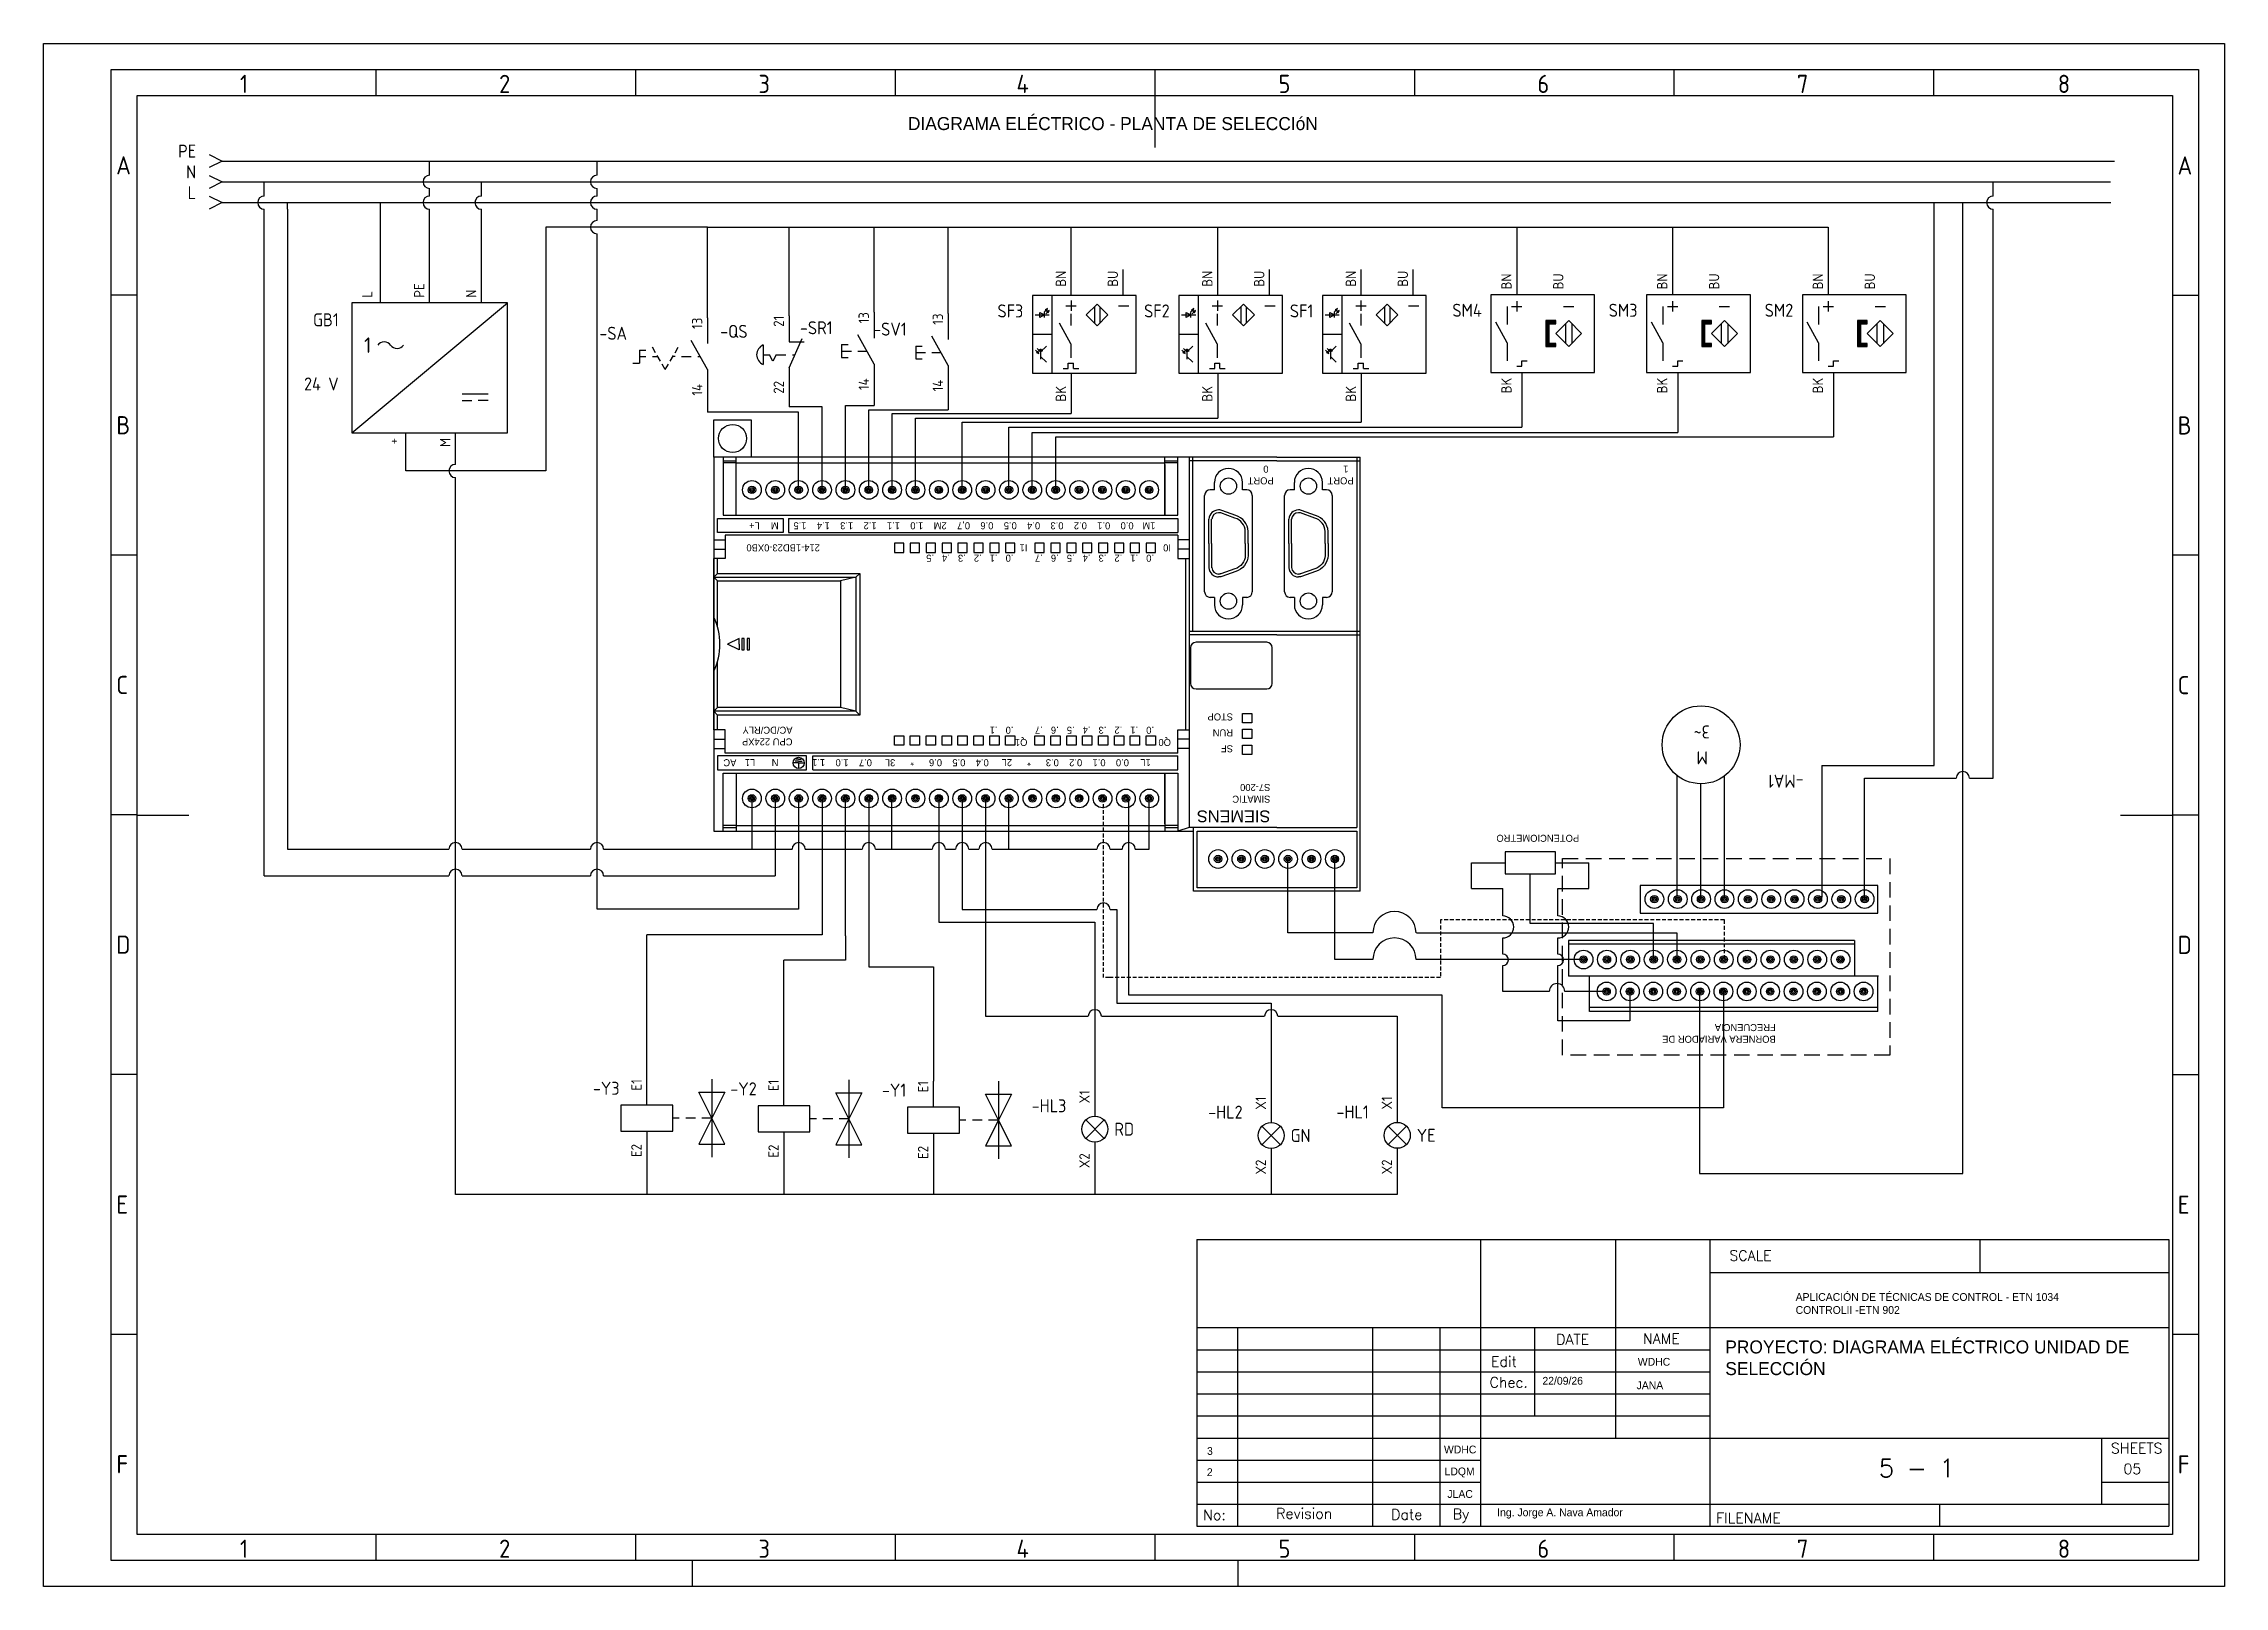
# Model space of a CAD drawing. Header units: millimetres. Extents: x 3 to 423, y -2 to 295.
import ezdxf
from ezdxf.enums import TextEntityAlignment as Align

# ---------------------------------------------------------------- set-up
doc = ezdxf.new("R2010")
doc.units = ezdxf.units.MM
doc.header["$LTSCALE"] = 6
doc.linetypes.add('DASHED', pattern=[0.75, 0.5, -0.25])
doc.linetypes.add('HIDDEN2', pattern=[0.1875, 0.125, -0.0625])
for name, color, linetype in [('025', 1, 'Continuous'), ('035', 5, 'Continuous'), ('07', 7, 'Continuous'), ('_MULTI_WIRE', 9, 'Continuous'), ('DESC', 1, 'Continuous'), ('GRN_2.5mm^2', 3, 'Continuous'), ('MISC', 2, 'Continuous'), ('RED_2.5mm^2', 1, 'Continuous'), ('SYMS', 7, 'Continuous'), ('TAGS', 51, 'Continuous'), ('TERMS', 4, 'Continuous'), ('YEL_2.5mm^2', 2, 'Continuous')]:
    doc.layers.add(name, color=color, linetype=linetype)
doc.styles.add('ISO Proportional', font='isocp.shx')
doc.styles.add('WD', font='romans.shx')
doc.styles.add('WD_IEC', font='isocp2.shx', dxfattribs={"width": 0.9, "height": 4})

msp = doc.modelspace()

# ---------------------------------------------------------------- texts
at = {"attachment_point": 1}
for s, width, heights, insert, char_height in [('\\pxqc;DIAGRAMA ELÉCTRICO - PLANTA DE SELECCIóN', 138.1757, [4.16], (140.33, 281.24), 2.5), ('APLICACIÓN DE TÉCNICAS DE CONTROL - ETN 1034\\PCONTROLII -ETN 902', 64.7096, [0], (340.91, 54.84), 1.5), ('PROYECTO: DIAGRAMA ELÉCTRICO UNIDAD DE SELECCIÓN', 81.9987, [0], (327.36, 45.72), 2.5), ('WDHC', 13.0311, [0], (310.52, 42.36), 1.5), ('22/09/26', 13.0311, [0], (292.14, 38.71), 1.5), ('JANA', 18.8637, [0], (310.28, 37.84), 1.5), ('3', 13.0311, [2.39], (227.55, 25.2), 1.5), ('WDHC', 13.0311, [0], (273.18, 25.48), 1.5), ('2', 13.0311, [2.39], (227.52, 21.12), 1.5), ('LDQM', 13.0311, [0], (273.3, 21.26), 1.5), ('JLAC', 13.0311, [0], (273.84, 16.91), 1.5), ('Ing. Jorge A. Nava Amador', 38.5954, [0], (283.43, 13.38), 1.5)]:
    msp.add_mtext_dynamic_manual_height_columns(s, width=width, gutter_width=12.5, heights=heights, dxfattribs=dict(at, insert=insert, char_height=char_height))
at = {"layer": 'SYMS', "char_height": 1.35, "rotation": 180}
for s, width, heights, insert, attachment_point in [('PORT\\P  0', 4.6622, [0], (240.39, 210.54), 1), ('PORT\\P  1', 4.6622, [0], (255.78, 210.54), 1), ('L+', 0.9, [0], (141.41, 201.89), 1), ('M', 1.8, [0], (145.04, 201.89), 1), ('1.5', 0.9, [0], (150.41, 201.89), 1), ('1.4', 0.9, [0], (154.91, 201.89), 1), ('1.3', 0.9, [0], (159.41, 201.89), 1), ('1.2', 0.9, [0], (163.91, 201.89), 1), ('1.1', 0.9, [0], (168.41, 201.89), 1), ('1.0', 0.9, [0], (172.91, 201.89), 1), ('2M', 0.9, [0], (177.41, 201.89), 1), ('0,7', 0.9, [0], (181.91, 201.89), 1), ('0.6', 0.9, [0], (186.41, 201.89), 1), ('0.5', 0.9, [0], (190.91, 201.89), 1), ('0.4', 0.9, [0], (195.41, 201.89), 1), ('0.3', 0.9, [0], (199.91, 201.89), 1), ('0.2', 0.9, [0], (204.41, 201.89), 1), ('0.1', 0.9, [0], (208.91, 201.89), 1), ('0.0', 0.9, [0], (213.41, 201.89), 1), ('1M', 0.9, [0], (217.61, 201.88), 1), ('214-1BD23-0XB0', 0.9, [0], (152.99, 197.63), 1), ('I1', 0.9, [0], (192.95, 197.63), 1), ('I0', 0.9, [0], (220.6, 197.63), 1), ('.5', 1.35, [0], (174.97, 195.64), 1), ('.4', 1.35, [0], (178.03, 195.64), 1), ('.3', 1.35, [0], (181.09, 195.64), 1), ('.2', 1.35, [0], (184.15, 195.64), 1), ('.1', 1.35, [0], (187.21, 195.64), 1), ('.0', 1.35, [0], (190.27, 195.64), 1), ('.7', 1.35, [0], (195.92, 195.64), 1), ('.6', 1.35, [0], (198.98, 195.64), 1), ('.5', 1.35, [0], (202.04, 195.64), 1), ('.4', 1.35, [0], (205.1, 195.64), 1), ('.3', 1.35, [0], (208.16, 195.64), 1), ('.2', 1.35, [0], (211.22, 195.64), 1), ('.1', 1.35, [0], (214.28, 195.64), 1), ('.0', 1.35, [0], (217.34, 195.64), 1), ('CPU 224XP\\PAC/DC/RLY', 12.1752, [3.6], (147.72, 163.9), 7), ('.1', 1.35, [0], (187.21, 163.89), 7), ('.0', 1.35, [0], (190.27, 163.89), 7), ('.7', 1.35, [0], (195.92, 163.89), 7), ('.6', 1.35, [0], (198.98, 163.89), 7), ('.5', 1.35, [0], (202.04, 163.89), 7), ('.4', 1.35, [0], (205.1, 163.89), 7), ('.3', 1.35, [0], (208.16, 163.89), 7), ('.2', 1.35, [0], (211.22, 163.89), 7), ('.1', 1.35, [0], (214.28, 163.89), 7), ('.0', 1.35, [0], (217.34, 163.89), 7), ('STOP', 1.35, [0], (232.55, 166.45), 7), ('Q1', 0.9, [0], (192.95, 161.9), 7), ('Q0', 0.9, [0], (220.6, 161.9), 7), ('RUN', 1.35, [0], (232.55, 163.39), 7), ('SF', 1.35, [0], (232.55, 160.33), 7), ('AC', 0.9, [0], (136.91, 157.64), 7), ('L1', 1.8, [0], (140.54, 157.64), 7), ('N', 0.9, [0], (145.01, 157.64), 7), ('1.1', 0.9, [0], (154.01, 157.64), 7), ('1.0', 0.9, [0], (158.51, 157.64), 7), ('0.7', 0.9, [0], (163.01, 157.64), 7), ('3L', 0.9, [0], (167.51, 157.64), 7), ('*', 0.9, [0], (171.11, 157.64), 7), ('0.6', 0.9, [0], (176.51, 157.64), 7), ('0.5', 0.9, [0], (181.01, 157.64), 7), ('0.4', 0.9, [0], (185.51, 157.64), 7), ('2L', 0.9, [0], (190.01, 157.64), 7), ('*', 0.9, [0], (193.61, 157.64), 7), ('0.3', 0.9, [0], (199.01, 157.64), 7), ('0.2', 0.9, [0], (203.51, 157.64), 7), ('0.1', 0.9, [0], (208.01, 157.64), 7), ('0.0', 0.9, [0], (212.51, 157.64), 7), ('1L', 0.9, [0], (216.71, 157.65), 7), ('{\\fArial|b0|i0|c0|p34;\\H1.66667x;SIEMENS}\\PSIMATIC\\PS7-200', 0.9, [0], (239.74, 152.87), 7), ('POTENCIOMETRO', 1.35, [0], (299.22, 141.72), 1), ('BORNERA VARIADOR DE FRECUENCIA', 23.7297, [0], (337.08, 103.03), 1)]:
    msp.add_mtext_dynamic_manual_height_columns(s, width=width, gutter_width=112.5, heights=heights, dxfattribs=dict(at, insert=insert, attachment_point=attachment_point))

# ---------------------------------------------------------------- blocks, each defined once
blk = doc.blocks.new('WDDOT')
for radius in [0.72, 0.449, 0.223]:
    blk.add_circle((0, 0), radius)
blk = doc.blocks.new('VPW1_1PH')
for p, q in [((-5, -25), (25, 0)), ((16.25, -17.5), (21.25, -17.5)), ((16.25, -18.75), (18.125, -18.75)), ((21.25, -18.75), (19.375, -18.75))]:
    blk.add_line(p, q)
blk.add_lwpolyline([(-5, 0), (-5, -25), (25, -25), (25, 0)], close=True)
for centre, start, end in [((1.25, -9.0625), 36.869898, 143.130102), ((3.75, -7.1875), 216.869898, 323.130102)]:
    blk.add_arc(centre, 1.5625, start, end)
at = {"style": 'WD_IEC'}
blk.add_text('1', height=3, dxfattribs=at).set_placement((-1.25, -8.125), align=Align.MIDDLE_RIGHT)
for tag, p in [('TERM01', (-1, 1)), ('TERM02', (9, 1)), ('TERM03', (19, 1))]:
    blk.add_attdef(tag, p, '', height=2, rotation=90, dxfattribs=at)
for tag, p in [('INST', (-7.5, 2.5)), ('LOC', (-7.5, -1)), ('TAG1', (-7.5, -4.5)), ('RATING1', (-7.5, -9)), ('XREF', (-7.5, -13)), ('DESC1', (-7.5, -16.85)), ('DESC2', (-7.5, -20.35)), ('DESC3', (-7.5, -23.85))]:
    blk.add_attdef(tag, text='', height=2.5, dxfattribs=at).set_placement(p, align=Align.RIGHT)
at = {"style": 'WD_IEC', "flags": 1}
for tag, p, height in [('X2TERM01', (0, 0), 0.32), ('X2TERM02', (10, 0), 0.32), ('X2TERM03', (20, 0), 0.32), ('MFG', (27.75, -1), 1.5), ('CAT', (27.75, -3.5), 1.5), ('ASSYCODE', (26, -21.5), 1), ('X8TERM04', (5, -25), 0.32), ('X8TERM05', (15, -25), 0.32), ('FAMILY', (26, -23), 1), ('CATDESC', (26, -24.5), 1)]:
    blk.add_attdef(tag, p, '', height=height, dxfattribs=at)
at = {"style": 'WD_IEC'}
for tag, p in [('TERM04', (4, -26)), ('TERM05', (14, -26))]:
    blk.add_attdef(tag, text='', height=2, rotation=90, dxfattribs=at).set_placement(p, align=Align.RIGHT)
blk = doc.blocks.new('VPE11B24')
for p, q in [((0, 7.5), (0, 12.5)), ((10, 7.5), (10, 12.5)), ((2.5, 7.5), (-7.5, 7.5)), ((-7.5, 7.5), (-7.5, -7.5)), ((-4.92, 4.61), (-5.25, 4.27)), ((-4.58, 4.94), (-5.03, 4.72)), ((-5.03, 4.72), (-4.81, 4.5)), ((-4.58, 4.27), (-4.92, 3.94)), ((-4.81, 4.5), (-4.58, 4.94)), ((-4.25, 4.61), (-4.69, 4.38)), ((-4.69, 4.38), (-4.47, 4.16)), ((-4.47, 4.16), (-4.25, 4.61)), ((-3.75, 7.5), (-3.75, -7.5)), ((-1.06, 5.49), (0.94, 5.49)), ((-0.06, 6.49), (-0.06, 4.49)), ((12.5, 7.5), (2.5, 7.5)), ((4.45, 5.31), (4.45, 2.18)), ((5.49, 5.31), (5.49, 2.18)), ((9.09, 5.49), (11.09, 5.49)), ((12.5, -7.5), (12.5, 7.5)), ((-6.94, 3.72), (-4.24, 3.72)), ((-6.04, 4.17), (-5.14, 3.72)), ((-6.04, 3.26), (-6.04, 4.17)), ((-5.14, 3.72), (-6.04, 3.26)), ((-5.14, 3.26), (-5.14, 4.17)), ((-0.07, -1.81), (-2.26, 2.13)), ((-0.07, 3.92), (-0.07, 1.69)), ((-7.5, 0), (-3.75, 0)), ((-6.57, -3.37), (-6.91, -3.03)), ((-6.46, -3.26), (-6.69, -3.48)), ((-6.69, -3.48), (-6.24, -3.7)), ((-6.24, -3.03), (-6.57, -2.7)), ((-6.24, -3.7), (-6.46, -3.26)), ((-6.13, -2.92), (-6.35, -3.14)), ((-6.35, -3.14), (-5.9, -3.37)), ((-5.9, -3.37), (-6.13, -2.92)), ((-5.91, -3.36), (-4.81, -2.27)), ((-5.91, -2.8), (-5.91, -4.77)), ((-5.68, -2.92), (-5.91, -3.36)), ((-5.91, -3.36), (-5.46, -3.14)), ((-0.07, -1.81), (-0.07, -4.53)), ((-7.5, -7.5), (12.5, -7.5)), ((-5.91, -4.29), (-4.81, -5.38)), ((-1.58, -6.56), (-0.58, -6.56)), ((-0.58, -6.56), (-0.58, -5.56)), ((-0.58, -5.56), (0.42, -5.56)), ((0, -7.5), (0, -12.5)), ((0.42, -6.56), (0.42, -5.56)), ((0.42, -6.56), (1.42, -6.56))]:
    blk.add_line(p, q)
blk.add_lwpolyline([(4.97, 5.83), (7.06, 3.74), (4.97, 1.65), (2.88, 3.74)], close=True)
for points in [[(-5.03, 4.72), (-4.81, 4.5), (-4.58, 4.94)], [(-4.69, 4.38), (-4.47, 4.16), (-4.25, 4.61)], [(-6.46, -3.26), (-6.69, -3.48), (-6.24, -3.7)], [(-6.13, -2.92), (-6.35, -3.14), (-5.9, -3.37)], [(-5.46, -3.14), (-5.68, -2.92), (-5.91, -3.36)]]:
    blk.add_solid(points)
at = {"style": 'WD_IEC'}
for tag, p in [('INST', (-9.25, 12)), ('LOC', (-9.25, 8)), ('TAG1', (-9.25, 3.25)), ('XREF', (-9.25, -1.35)), ('DESC1', (-9.25, -5.2)), ('DESC2', (-9.25, -9.2)), ('DESC3', (-9.25, -13.2))]:
    blk.add_attdef(tag, text='', height=2.5, dxfattribs=at).set_placement(p, align=Align.RIGHT)
at = {"style": 'WD_IEC', "flags": 1}
for tag, p, height in [('X2TERM01', (0, 12.5), 0.32), ('X2TERM02', (10, 12.5), 0.32), ('MFG', (13.32, 6.13), 1.5), ('CAT', (13.32, 3.63), 1.5), ('X4LINK', (-7.5, 0), 0.32), ('X1LINK', (12.5, 0), 0.32), ('ASSYCODE', (13.5, -4.57), 1), ('FAMILY', (13.5, -6.07), 1), ('CATDESC', (13.5, -7.57), 1), ('X8TERM03', (0, -12.5), 0.32)]:
    blk.add_attdef(tag, p, '', height=height, dxfattribs=at)
at = {"style": 'WD_IEC'}
for tag, p in [('TERM01', (-1, 12.23)), ('TERM02', (9, 12.23))]:
    blk.add_attdef(tag, text='', height=2, rotation=90, dxfattribs=at).set_placement(p, align=Align.RIGHT)
blk.add_attdef('TERM03', (-1, -12.96), '', height=2, rotation=90, dxfattribs=at)
blk = doc.blocks.new('VPX11M3')
for p, q in [((-1.875, 5.25), (-1.875, 1.75)), ((-1, 5.25), (1, 5.25)), ((0, 6.25), (0, 4.25)), ((9, 5.25), (11, 5.25)), ((-1.875, -1.75), (-4.0625, 2.1875)), ((9.375, 1.875), (9.375, -1.875)), ((10.625, 1.875), (10.625, -1.875)), ((-1.875, -1.75), (-1.875, -5.25)), ((0, -6.25), (1, -6.25)), ((1, -6.25), (1, -5.25)), ((1, -5.25), (2, -5.25))]:
    blk.add_line(p, q)
for points in [[(-5, -7.5), (15, -7.5), (15, 7.5), (-5, 7.5)], [(6.25, 1.875), (7.5, 1.875), (7.5, 2.5), (5.625, 2.5), (5.625, -2.5), (7.5, -2.5), (7.5, -1.875), (6.25, -1.875)], [(10, 2.5), (12.5, 0), (10, -2.5), (7.5, 0)]]:
    blk.add_lwpolyline(points, close=True)
for points in [[(5.625, 2.5), (5.625, 1.875), (7.5, 2.5), (7.5, 1.875)], [(5.625, 1.875), (5.625, -1.875), (6.25, 1.875), (6.25, -1.875)], [(5.625, -1.875), (5.625, -2.5), (7.5, -1.875), (7.5, -2.5)]]:
    blk.add_solid(points)
at = {"style": 'WD_IEC'}
for tag, p in [('INST', (-6.75, 10.25)), ('LOC', (-6.75, 6.75)), ('TAG1', (-6.75, 3.25)), ('DESC1', (-6.75, -5.2)), ('DESC2', (-6.75, -8.7)), ('DESC3', (-6.75, -12.2))]:
    blk.add_attdef(tag, text='', height=2.5, dxfattribs=at).set_placement(p, align=Align.RIGHT)
for tag, p in [('TERM02', (-1, 8.5)), ('TERM03', (9, 8.5))]:
    blk.add_attdef(tag, p, '', height=2, rotation=90, dxfattribs=at)
at = {"style": 'WD_IEC', "flags": 1}
for tag, p, height in [('X2TERM02', (0, 7.5), 0.32), ('X2TERM03', (10, 7.5), 0.32), ('MFG', (17.75, 6.5), 1.5), ('CAT', (17.75, 4), 1.5), ('ASSYCODE', (16, -4), 1), ('X8TERM01', (0, -7.5), 0.32), ('FAMILY', (16, -5.5), 1), ('CATDESC', (16, -7), 1)]:
    blk.add_attdef(tag, p, '', height=height, dxfattribs=at)
at = {"lineweight": 15, "style": 'WD_IEC'}
for tag, p in [('XREF', (-6.75, -1.35)), ('WDTAGALT', (-6.75, -15.125))]:
    blk.add_attdef(tag, text='', height=2.5, dxfattribs=at).set_placement(p, align=Align.RIGHT)
at = {"style": 'WD_IEC'}
blk.add_attdef('TERM01', text='', height=2, rotation=90, dxfattribs=at).set_placement((-1, -8.5), align=Align.RIGHT)
blk = doc.blocks.new('IEC_border_a3')
at = {"layer": '035'}
for p, q in [((64, 292), (64, 287)), ((114, 292), (114, 287)), ((164, 292), (164, 287)), ((214, 292), (214, 287)), ((264, 292), (264, 287)), ((314, 292), (314, 287)), ((364, 292), (364, 287)), ((17.97, 248.58), (12.98, 248.58)), ((414.97, 248.54), (409.98, 248.54)), ((17.98, 198.54), (13, 198.54)), ((414.98, 198.5), (410, 198.5)), ((17.98, 148.54), (13, 148.54)), ((414.98, 148.5), (410, 148.5)), ((17.98, 98.54), (13, 98.54)), ((414.98, 98.5), (410, 98.5)), ((18, 48.5), (13.02, 48.5)), ((415, 48.46), (410.02, 48.46)), ((64, 10), (64, 5)), ((114, 10), (114, 5)), ((164, 10), (164, 5)), ((214, 10), (214, 5)), ((264, 10), (264, 5)), ((314, 10), (314, 5)), ((364, 10), (364, 5)), ((125, 0), (125, 5)), ((230, 5), (230, 0))]:
    blk.add_line(p, q, dxfattribs=at)
for points in [[(0, 297), (420, 297), (420, 0), (0, 0)], [(18, 287), (410, 287), (410, 10), (18, 10)]]:
    blk.add_lwpolyline(points, close=True, dxfattribs=at)
at = {"layer": '07'}
for p, q in [((214, 287), (214, 277)), ((18, 148.5), (28, 148.5)), ((400, 148.5), (410, 148.5))]:
    blk.add_line(p, q, dxfattribs=at)
blk.add_lwpolyline([(13, 292), (415, 292), (415, 5), (13, 5)], close=True, dxfattribs=at)
at = {"layer": '035', "style": 'ISO Proportional'}
for s, p in [('1', (37.81, 287.5)), ('2', (87.73, 287.5)), ('3', (137.68, 287.5)), ('4', (187.38, 287.5)), ('5', (237.84, 287.5)), ('6', (287.69, 287.5)), ('7', (337.67, 287.5)), ('8', (387.92, 287.5)), ('A', (13.98, 271.83)), ('A', (410.98, 271.79)), ('B', (14, 221.79)), ('B', (411, 221.75)), ('C', (14, 171.79)), ('C', (411, 171.75)), ('D', (14, 121.79)), ('D', (411, 121.75)), ('E', (14.02, 71.75)), ('E', (411.02, 71.72)), ('F', (14.02, 21.75)), ('F', (411.02, 21.72)), ('1', (37.81, 5.5)), ('2', (87.73, 5.5)), ('3', (137.68, 5.5)), ('4', (187.38, 5.5)), ('5', (237.84, 5.5)), ('6', (287.69, 5.5)), ('7', (337.67, 5.5)), ('8', (387.92, 5.5))]:
    blk.add_text(s, height=3.5, dxfattribs=at).set_placement(p)
blk = doc.blocks.new('VMO13')
blk.add_circle((0, 0), 7.5)
at = {"style": 'WD_IEC'}
for tag, p in [('INST', (-12.88, 12.75)), ('LOC', (-12.88, 9.25)), ('TAG1', (-12.88, 5.75)), ('DESC2', (-12.88, -2)), ('DESC1', (-12.88, 1.5)), ('DESC3', (-12.88, -5.5)), ('RATING1', (-12.88, -9)), ('RATING2', (-12.88, -12.5)), ('RATING3', (-12.88, -16)), ('RATING4', (-12.95, -19.58))]:
    blk.add_attdef(tag, text='', height=2.5, dxfattribs=at).set_placement(p, align=Align.RIGHT)
blk.add_attdef('TERM02', (-0.69, 7.75), '', height=2, rotation=90, dxfattribs=at)
at = {"style": 'WD_IEC', "flags": 1}
for tag, p, height in [('MFG', (12.75, 9), 1.5), ('X0TERM01', (-6.4, 3.9), 0.32), ('X2TERM02', (0, 7.5), 0.32), ('X0TERM03', (6.4, 3.9), 0.32), ('CAT', (12.75, 6.5), 1.5), ('X4LINK', (-7.5, 0), 0.32), ('X1LINK', (7.5, 0), 0.32), ('X8TERM04', (0, -7.5), 0.32), ('ASSYCODE', (1, -9), 1), ('FAMILY', (1, -10.5), 1), ('CATDESC', (1, -12), 1)]:
    blk.add_attdef(tag, p, '', height=height, dxfattribs=at)
at = {"style": 'WD_IEC'}
for tag, p in [('TERM03', (9.35, 4.53)), ('TERM01', (-7.35, 4.34)), ('TERM04', (-0.59, -7.92))]:
    blk.add_attdef(tag, text='', height=2, rotation=90, dxfattribs=at).set_placement(p, align=Align.RIGHT)
for tag, p in [('M', (-0.22, 1.27)), ('3~', (-0.12, -3.73))]:
    blk.add_attdef(tag, text='', height=2.5, dxfattribs=at).set_placement(p, align=Align.CENTER)
at = {"lineweight": 15, "style": 'WD_IEC'}
blk.add_attdef('XREF', text='', height=2.5, dxfattribs=at).set_placement((-13.19, -22.86), align=Align.RIGHT)
blk = doc.blocks.new('IEC_tblock_a3')
at = {"layer": '035'}
for p, q in [((-106.6, 55.25), (-106.6, 17)), ((-36.4, 55.25), (-36.4, 48.88)), ((-88.4, 48.88), (0, 48.88)), ((-179.4, 38.25), (-179.4, 0)), ((-153.4, 38.25), (-153.4, 0)), ((-140.4, 38.25), (-140.4, 0)), ((-122.2, 38.25), (-122.2, 21.25)), ((-187.2, 34), (-88.4, 34)), ((-187.2, 29.75), (-88.4, 29.75)), ((-187.2, 25.5), (-88.4, 25.5)), ((-187.2, 21.25), (-88.4, 21.25)), ((-187.2, 17), (-132.6, 17)), ((-187.2, 12.75), (-132.6, 12.75)), ((-187.2, 8.5), (-132.6, 8.5)), ((-13, 8.5), (0, 8.5)), ((-187.2, 4.25), (0, 4.25)), ((-44.2, 4.25), (-44.2, 0))]:
    blk.add_line(p, q, dxfattribs=at)
at = {"layer": '07'}
for p, q in [((-187.2, 55.25), (-187.2, 0)), ((-187.2, 55.25), (0, 55.25)), ((-132.6, 55.25), (-132.6, 0)), ((-88.4, 55.25), (-88.4, 0)), ((0, 55.25), (0, 0)), ((-187.2, 38.25), (0, 38.25)), ((-132.6, 17), (0, 17)), ((-13, 17), (-13, 4.25)), ((-187.2, 0), (0, 0))]:
    blk.add_line(p, q, dxfattribs=at)
at = {"style": 'WD'}
for tag, p in [('SCALE', (-69.88, 51.07)), ('SH', (-8.74, 10.06)), ('FILENAME', (-68.15, 0.8))]:
    blk.add_attdef(tag, p, '', height=2, dxfattribs=at)
for tag, height, p in [('PROJDESC', 5, (-45.9, 29.2)), ('EDDATE', 2, (-114.97, 30.8)), ('EDBY', 2, (-98.02, 30.86)), ('CKDATE', 2, (-114.85, 26.58)), ('CKBY', 2, (-97.88, 26.3)), ('DWGDESC', 5, (-44.85, 19.72)), ('DWGNO', 3.5, (-48.54, 9.46))]:
    blk.add_attdef(tag, text='', height=height, dxfattribs=at).set_placement(p, align=Align.CENTER)
at = {"style": 'WD', "flags": 1}
blk.add_attdef('WD_TB', (-120.95, 11.91), '', height=2, dxfattribs=at)
at = {"layer": '025', "style": 'WD'}
for s, p in [('SCALE', (-80.57, 51.13)), ('NAME', (-97.74, 35.14)), ('No:', (-183.81, 1.19)), ('Revision', (-166.53, 1.47)), ('Date', (-146.79, 1.28)), ('By', (-136.33, 1.37))]:
    blk.add_text(s, height=2, dxfattribs=at).set_placement(p, align=Align.CENTER)
for s, p in [('DATE', (-118, 35)), ('Edit', (-130.55, 30.72)), ('Chec.', (-130.82, 26.72)), ('SHEETS', (-11.17, 14.05)), ('FILENAME', (-87.18, 0.61))]:
    blk.add_text(s, height=2, dxfattribs=at).set_placement(p)
blk = doc.blocks.new('VPB12ML')
for p, q in [((0, 7.5), (0, 2.5)), ((-5, 1.875), (-5, -1.875)), ((-5, 0), (-3.75, 0)), ((-3.125, -1.25), (-3.75, 0)), ((-2.5, 0), (-3.125, -1.25)), ((-2.5, 0), (-0.625, 0)), ((0, -2.5), (2.5, 3.125)), ((0, 2.5), (2.8678, 2.5)), ((0.625, 0), (1.11111, 0)), ((0, -2.5), (0, -7.5))]:
    blk.add_line(p, q)
blk.add_arc((-4.21875, 0), 2.03125, 112.6198649, 247.3801351)
at = {"style": 'WD_IEC'}
for tag, p in [('INST', (-8, 10.25)), ('LOC', (-8, 6.75)), ('TAG1', (-8, 3.25)), ('DESC1', (-8, -10.35)), ('DESC2', (-8, -13.85)), ('DESC3', (-8, -17.35))]:
    blk.add_attdef(tag, text='', height=2.5, dxfattribs=at).set_placement(p, align=Align.RIGHT)
blk.add_attdef('TERM01', text='', height=2, rotation=90, dxfattribs=at).set_placement((-1, 7.5), align=Align.RIGHT)
at = {"style": 'WD_IEC', "flags": 1}
for tag, p, height in [('X2TERM01', (0, 7.5), 0.32), ('CONTACT', (0.5, 4.5), 1), ('COMMON', (1.75, 3.25), 1), ('X1LINK', (1.5, 0), 0.32), ('ASSYCODE', (1, -4), 1), ('X8TERM02', (0, -7.5), 0.32), ('FAMILY', (1, -5.5), 1), ('CATDESC', (1, -7), 1)]:
    blk.add_attdef(tag, p, '', height=height, dxfattribs=at)
at = {"style": 'WD_IEC', "flags": 9}
for tag, p in [('MFG', (-8.5, -0.25)), ('CAT', (-8.5, -2.75))]:
    blk.add_attdef(tag, text='', height=1.5, dxfattribs=at).set_placement(p, align=Align.RIGHT)
at = {"style": 'WD_IEC'}
blk.add_attdef('TERM02', (-1, -7.5), '', height=2, rotation=90, dxfattribs=at)
at = {"lineweight": 15, "style": 'WD_IEC'}
blk.add_attdef('XREF', text='', height=2.5, dxfattribs=at).set_placement((-8, -6.35), align=Align.RIGHT)
blk = doc.blocks.new('VPB11')
for p, q in [((0, 7.5), (0, 2.5)), ((-6.25, 1.25), (-6.25, -1.25)), ((-6.25, 1.25), (-5, 1.25)), ((-6.25, 0), (-4.375, 0)), ((0, -2.5), (-3.125, 3.125)), ((-3.125, 0), (-1.389, 0)), ((-6.25, -1.25), (-5, -1.25)), ((0, -2.5), (0, -7.5))]:
    blk.add_line(p, q)
at = {"style": 'WD_IEC'}
for tag, p in [('INST', (-8, 10.25)), ('LOC', (-8, 6.75)), ('TAG1', (-8, 3.25)), ('DESC1', (-8, -10.35)), ('DESC2', (-8, -13.85)), ('DESC3', (-8, -17.35))]:
    blk.add_attdef(tag, text='', height=2.5, dxfattribs=at).set_placement(p, align=Align.RIGHT)
blk.add_attdef('TERM01', text='', height=2, rotation=90, dxfattribs=at).set_placement((-1, 7.5), align=Align.RIGHT)
at = {"style": 'WD_IEC', "flags": 1}
for tag, p, height in [('X2TERM01', (0, 7.5), 0.32), ('CONTACT', (0.5, 4.5), 1), ('COMMON', (1.75, 3.25), 1), ('X1LINK', (0, 0), 0.32), ('ASSYCODE', (1, -4), 1), ('X8TERM02', (0, -7.5), 0.32), ('FAMILY', (1, -5.5), 1), ('CATDESC', (1, -7), 1)]:
    blk.add_attdef(tag, p, '', height=height, dxfattribs=at)
at = {"style": 'WD_IEC', "flags": 9}
for tag, p in [('MFG', (-8.5, -0.25)), ('CAT', (-8.5, -2.75))]:
    blk.add_attdef(tag, text='', height=1.5, dxfattribs=at).set_placement(p, align=Align.RIGHT)
at = {"style": 'WD_IEC'}
blk.add_attdef('TERM02', (-1, -7.5), '', height=2, rotation=90, dxfattribs=at)
at = {"lineweight": 15, "style": 'WD_IEC'}
blk.add_attdef('XREF', text='', height=2.5, dxfattribs=at).set_placement((-8, -6.35), align=Align.RIGHT)
blk = doc.blocks.new('HA1X3Y')
blk.add_lwpolyline([(-2.5, 1.25), (0, 0), (-2.5, -1.25)])
at = {"style": 'WD_IEC'}
blk.add_attdef('DESC1', text='', height=2.5, dxfattribs=at).set_placement((-5, 0.675), align=Align.RIGHT)
at = {"style": 'WD_IEC', "flags": 1}
blk.add_attdef('X1TERM01', (0, 0), '', height=0.32, dxfattribs=at)
at = {"style": 'WD_IEC'}
blk.add_attdef('DESC2', text='', height=2.5, dxfattribs=at).set_placement((-5, -0.675), align=Align.TOP_RIGHT)
blk = doc.blocks.new('VSV1')
for p, q in [((0, 2.5), (0, 7.5)), ((12.5, 0), (10, 5)), ((10, 5), (15, 5)), ((12.5, 7.5), (12.5, -7.5)), ((15, 5), (12.5, 0)), ((6.25, 0), (5, 0)), ((9.38, 0), (7.5, 0)), ((12.5, 0), (10, -5)), ((12.5, 0), (10.62, 0)), ((15, -5), (12.5, 0)), ((0, -2.5), (0, -7.5)), ((10, -5), (15, -5))]:
    blk.add_line(p, q)
blk.add_lwpolyline([(-5, 2.5), (-5, -2.5), (5, -2.5), (5, 2.5)], close=True)
at = {"style": 'WD_IEC'}
for tag, p in [('INST', (-5.25, 11.5)), ('LOC', (-5.25, 8)), ('TAG1', (-5.25, 4.5)), ('DESC2', (-5.25, -10.35)), ('DESC1', (-5.25, -6.85)), ('DESC3', (-5.25, -13.85))]:
    blk.add_attdef(tag, text='', height=2.5, dxfattribs=at).set_placement(p, align=Align.RIGHT)
blk.add_attdef('TERM01', text='', height=2, rotation=90, dxfattribs=at).set_placement((-1, 7.5), align=Align.RIGHT)
at = {"style": 'WD_IEC', "flags": 1}
for tag, p, height in [('X2TERM01', (0, 7.5), 0.32), ('X4LINK', (-5, 0), 0.32), ('X1LINK', (12.5, 0), 0.32), ('ASSYCODE', (1, -4), 1), ('X8TERM02', (0, -7.5), 0.32), ('FAMILY', (1, -5.5), 1), ('CATDESC', (1, -7), 1)]:
    blk.add_attdef(tag, p, '', height=height, dxfattribs=at)
at = {"style": 'WD_IEC', "flags": 9}
for tag, p in [('MFG', (-6, 1)), ('CAT', (-6, -1.5))]:
    blk.add_attdef(tag, text='', height=1.5, dxfattribs=at).set_placement(p, align=Align.RIGHT)
at = {"style": 'WD_IEC'}
blk.add_attdef('TERM02', (-1, -7.5), '', height=2, rotation=90, dxfattribs=at)
at = {"lineweight": 9, "style": 'WD_IEC'}
for tag, p in [('NO', (-5.5, -16.5)), ('NC', (-5.5, -20))]:
    blk.add_attdef(tag, text='', height=2.5, dxfattribs=at).set_placement(p, align=Align.TOP_RIGHT)
for tag, p in [('XREFNO', (-4, -16.5)), ('XREFNC', (-4, -20)), ('WDTAGALT', (-3.88, -23.13))]:
    blk.add_attdef(tag, text='', height=2.5, dxfattribs=at).set_placement(p, align=Align.TOP_LEFT)
blk = doc.blocks.new('VLT1R')
for p, q in [((0, 7.5), (0, 2.5)), ((-1.77, -1.77), (1.77, 1.77)), ((1.77, -1.77), (-1.77, 1.77)), ((0, -2.5), (0, -7.5))]:
    blk.add_line(p, q)
blk.add_circle((0, 0), 2.5)
at = {"style": 'WD_IEC'}
for tag, p in [('INST', (-5.5, 10.25)), ('LOC', (-5.5, 6.75)), ('TAG1', (-5.5, 3.25)), ('DESC1', (-5.5, -6.35)), ('DESC2', (-5.5, -9.85)), ('DESC3', (-5.5, -13.35))]:
    blk.add_attdef(tag, text='', height=2.5, dxfattribs=at).set_placement(p, align=Align.RIGHT)
blk.add_attdef('TERM01', text='', height=2, rotation=90, dxfattribs=at).set_placement((-1, 7.5), align=Align.RIGHT)
at = {"style": 'WD_IEC', "flags": 1}
for tag, p, height in [('X2TERM01', (0, 7.5), 0.32), ('X4LINK', (-3, 0), 0.32), ('X1LINK', (3, 0), 0.32), ('ASSYCODE', (1, -4), 1), ('X8TERM02', (0, -7.5), 0.32), ('FAMILY', (1, -5.5), 1), ('CATDESC', (1, -7), 1)]:
    blk.add_attdef(tag, p, '', height=height, dxfattribs=at)
at = {"style": 'WD_IEC', "flags": 9}
for tag, p in [('MFG', (-6, -0.25)), ('CAT', (-6, -2.75))]:
    blk.add_attdef(tag, text='', height=1.5, dxfattribs=at).set_placement(p, align=Align.RIGHT)
at = {"style": 'WD_IEC'}
blk.add_attdef('TERM02', (-1, -7.5), '', height=2, rotation=90, dxfattribs=at)
at = {"lineweight": 13, "style": 'WD_IEC'}
blk.add_attdef('COLOR', text='', height=2.5, dxfattribs=at).set_placement((3.75, 0), align=Align.MIDDLE_LEFT)
at = {"lineweight": 15, "style": 'WD_IEC'}
for tag, p in [('XREF', (-5.5, -18)), ('WDTAGALT', (-5.5, -22))]:
    blk.add_attdef(tag, text='', height=2.5, dxfattribs=at).set_placement(p, align=Align.RIGHT)
blk = doc.blocks.new('VLT1G')
for p, q in [((0, 7.5), (0, 2.5)), ((-1.77, -1.77), (1.77, 1.77)), ((1.77, -1.77), (-1.77, 1.77)), ((0, -2.5), (0, -7.5))]:
    blk.add_line(p, q)
blk.add_circle((0, 0), 2.5)
at = {"style": 'WD_IEC'}
for tag, p in [('INST', (-5.5, 10.25)), ('LOC', (-5.5, 6.75)), ('TAG1', (-5.5, 3.25)), ('DESC1', (-5.5, -6.35)), ('DESC2', (-5.5, -9.85)), ('DESC3', (-5.5, -13.35))]:
    blk.add_attdef(tag, text='', height=2.5, dxfattribs=at).set_placement(p, align=Align.RIGHT)
blk.add_attdef('TERM01', text='', height=2, rotation=90, dxfattribs=at).set_placement((-1, 7.5), align=Align.RIGHT)
at = {"style": 'WD_IEC', "flags": 1}
for tag, p, height in [('X2TERM01', (0, 7.5), 0.32), ('X4LINK', (-3, 0), 0.32), ('X1LINK', (3, 0), 0.32), ('ASSYCODE', (1, -4), 1), ('X8TERM02', (0, -7.5), 0.32), ('FAMILY', (1, -5.5), 1), ('CATDESC', (1, -7), 1)]:
    blk.add_attdef(tag, p, '', height=height, dxfattribs=at)
at = {"style": 'WD_IEC', "flags": 9}
for tag, p in [('MFG', (-6, -0.25)), ('CAT', (-6, -2.75))]:
    blk.add_attdef(tag, text='', height=1.5, dxfattribs=at).set_placement(p, align=Align.RIGHT)
at = {"style": 'WD_IEC'}
blk.add_attdef('TERM02', (-1, -7.5), '', height=2, rotation=90, dxfattribs=at)
at = {"lineweight": 13, "style": 'WD_IEC'}
blk.add_attdef('COLOR', text='', height=2.5, dxfattribs=at).set_placement((3.75, 0), align=Align.MIDDLE_LEFT)
at = {"lineweight": 15, "style": 'WD_IEC'}
for tag, p in [('XREF', (-5.5, -18)), ('WDTAGALT', (-5.5, -21))]:
    blk.add_attdef(tag, text='', height=2.5, dxfattribs=at).set_placement(p, align=Align.RIGHT)
blk = doc.blocks.new('VLT1Y')
for p, q in [((0, 7.5), (0, 2.5)), ((-1.77, -1.77), (1.77, 1.77)), ((1.77, -1.77), (-1.77, 1.77)), ((0, -2.5), (0, -7.5))]:
    blk.add_line(p, q)
blk.add_circle((0, 0), 2.5)
at = {"style": 'WD_IEC'}
for tag, p in [('INST', (-5.5, 10.25)), ('LOC', (-5.5, 6.75)), ('TAG1', (-5.5, 3.25)), ('DESC1', (-5.5, -6.35)), ('DESC2', (-5.5, -9.85)), ('DESC3', (-5.5, -13.35))]:
    blk.add_attdef(tag, text='', height=2.5, dxfattribs=at).set_placement(p, align=Align.RIGHT)
blk.add_attdef('TERM01', text='', height=2, rotation=90, dxfattribs=at).set_placement((-1, 7.5), align=Align.RIGHT)
at = {"style": 'WD_IEC', "flags": 1}
for tag, p, height in [('X2TERM01', (0, 7.5), 0.32), ('X4LINK', (-3, 0), 0.32), ('X1LINK', (3, 0), 0.32), ('ASSYCODE', (1, -4), 1), ('X8TERM02', (0, -7.5), 0.32), ('FAMILY', (1, -5.5), 1), ('CATDESC', (1, -7), 1)]:
    blk.add_attdef(tag, p, '', height=height, dxfattribs=at)
at = {"style": 'WD_IEC', "flags": 9}
for tag, p in [('MFG', (-6, -0.25)), ('CAT', (-6, -2.75))]:
    blk.add_attdef(tag, text='', height=1.5, dxfattribs=at).set_placement(p, align=Align.RIGHT)
at = {"style": 'WD_IEC'}
blk.add_attdef('TERM02', (-1, -7.5), '', height=2, rotation=90, dxfattribs=at)
at = {"lineweight": 13, "style": 'WD_IEC'}
blk.add_attdef('COLOR', text='', height=2.5, dxfattribs=at).set_placement((3.75, 0), align=Align.MIDDLE_LEFT)
at = {"lineweight": 15, "style": 'WD_IEC'}
for tag, p in [('XREF', (-5.5, -18)), ('WDTAGALT', (-5.5, -21.5))]:
    blk.add_attdef(tag, text='', height=2.5, dxfattribs=at).set_placement(p, align=Align.RIGHT)
blk = doc.blocks.new('VSS11NL')
for p, q in [((0, 7.5), (0, 2.5)), ((-13.12, 1.25), (-11.88, 1.25)), ((-13.12, 1.25), (-13.12, -1.25)), ((-13.12, 0), (-11.88, 0)), ((-10, 0.75), (-10.62, 1.83)), ((-10.62, 0), (-9.57, 0)), ((-9.06, -0.88), (-9.69, 0.21)), ((-7.19, -0.88), (-6.56, 0.21)), ((-6.25, 0), (-6.68, 0)), ((-6.25, 0.75), (-5.62, 1.83)), ((-5, 0), (-3.12, 0)), ((0, -2.5), (-3.12, 3.12)), ((-1.88, 0), (-1.39, 0)), ((-14.38, -1.25), (-13.12, -1.25)), ((-8.12, -2.5), (-8.75, -1.42)), ((-8.12, -2.5), (-7.5, -1.42)), ((0, -2.5), (0, -7.5))]:
    blk.add_line(p, q)
at = {"style": 'WD_IEC'}
for tag, p in [('INST', (-15.5, 9.25)), ('LOC', (-15.5, 6.25)), ('TAG1', (-15.5, 3.25)), ('DESC1', (-15.5, -9.35)), ('DESC2', (-15.5, -12.35)), ('DESC3', (-15.5, -15.35))]:
    blk.add_attdef(tag, text='', height=2.5, dxfattribs=at).set_placement(p, align=Align.RIGHT)
at = {"style": 'WD_IEC', "flags": 8}
for tag, p in [('POS1', (-10.62, 3.5)), ('POS2', (-5.62, 3.5))]:
    blk.add_attdef(tag, text='', height=2, rotation=90, dxfattribs=at).set_placement(p, align=Align.MIDDLE_LEFT)
at = {"style": 'WD_IEC'}
blk.add_attdef('TERM01', text='', height=2, rotation=90, dxfattribs=at).set_placement((-1, 7.5), align=Align.RIGHT)
at = {"style": 'WD_IEC', "flags": 1}
for tag, p, height in [('X2TERM01', (0, 7.5), 0.32), ('CONTACT', (0.5, 4.5), 1), ('COMMON', (1.75, 3.25), 1), ('X1LINK', (0, 0), 0.32), ('X8TERM02', (0, -7.5), 0.32), ('ASSYCODE', (1, -9), 1), ('FAMILY', (1, -10.5), 1), ('CATDESC', (1, -12), 1)]:
    blk.add_attdef(tag, p, '', height=height, dxfattribs=at)
at = {"style": 'WD_IEC', "flags": 9}
for tag, p in [('MFG', (-16, -0.25)), ('CAT', (-16, -2.75))]:
    blk.add_attdef(tag, text='', height=1.5, dxfattribs=at).set_placement(p, align=Align.RIGHT)
at = {"style": 'WD_IEC'}
blk.add_attdef('TERM02', (-1, -7.5), '', height=2, rotation=90, dxfattribs=at)
at = {"lineweight": 15, "style": 'WD_IEC'}
blk.add_attdef('XREF', text='', height=2.5, dxfattribs=at).set_placement((-15.5, -6.35), align=Align.RIGHT)
blk.add_attdef('STATE', (1.25, -6.35), '', height=2.5, dxfattribs=at)

# ---------------------------------------------------------------- linework, layer by layer
msp.add_lwpolyline([(289.79, 135.55), (294.64, 135.55), (294.64, 139.8), (284.95, 139.8), (284.95, 135.55)], close=True)
at = {"layer": '_MULTI_WIRE', "linetype": 'DASHED'}
msp.add_lwpolyline([(359.04, 100.67), (296.02, 100.67), (296.02, 138.48), (359.04, 138.48)], close=True, dxfattribs=at)
at = {"layer": 'GRN_2.5mm^2', "color": 1}
for p, q in [((288.2, 232.05), (288.2, 221.55)), ((318.2, 232.05), (318.2, 220.5)), ((348.2, 232.05), (348.2, 219.68)), ((131.34, 227.62), (131.34, 224.43)), ((147.06, 227.99), (147.06, 225.48)), ((163.43, 228.68), (163.43, 225.71)), ((177.7, 228.42), (177.7, 224.91)), ((201.41, 226.92), (201.41, 224.15)), ((229.6, 226.92), (229.6, 223.3)), ((257.26, 226.92), (257.26, 222.52)), ((148.9, 224.43), (131.34, 224.43)), ((153.4, 225.48), (147.06, 225.48)), ((148.9, 209.47), (148.9, 224.43)), ((153.4, 209.47), (153.4, 225.48)), ((157.9, 209.47), (157.9, 225.71)), ((157.9, 225.71), (163.43, 225.71)), ((162.4, 209.47), (162.4, 224.91)), ((162.4, 224.91), (177.7, 224.91)), ((166.9, 209.47), (166.9, 224.15)), ((166.9, 224.15), (201.41, 224.15)), ((171.4, 209.47), (171.4, 223.3)), ((171.4, 223.3), (229.6, 223.3)), ((180.4, 209.47), (180.4, 222.52)), ((180.4, 222.52), (257.26, 222.52)), ((189.4, 209.47), (189.4, 221.55)), ((189.4, 221.55), (288.2, 221.55)), ((193.9, 209.47), (193.9, 220.5)), ((193.9, 220.5), (318.2, 220.5)), ((198.4, 209.47), (198.4, 219.68)), ((198.4, 219.68), (348.2, 219.68))]:
    msp.add_line(p, q, dxfattribs=at)
at = {"layer": 'RED_2.5mm^2', "color": 60, "true_color": 0xc0f600}
for p, q in [((37.85, 272.77), (402.32, 272.77)), ((77.82, 270.04), (77.82, 272.77)), ((110.07, 270.04), (110.07, 272.77)), ((77.82, 266.04), (77.82, 267.5)), ((110.07, 266.04), (110.07, 267.5)), ((77.82, 245.46), (77.82, 263.5)), ((110.07, 261.31), (110.07, 263.5)), ((110.07, 128.73), (110.07, 258.77)), ((148.9, 150.07), (148.9, 128.73)), ((148.9, 128.73), (110.07, 128.73))]:
    msp.add_line(p, q, dxfattribs=at)
at = {"layer": 'RED_2.5mm^2', "color": 140}
for p, q in [((37.85, 268.77), (401.56, 268.77)), ((45.99, 266.04), (45.99, 268.77)), ((87.82, 266.04), (87.82, 268.77)), ((378.97, 266.04), (378.97, 268.77)), ((45.99, 135.18), (45.99, 263.5)), ((87.82, 245.46), (87.82, 263.5)), ((378.97, 153.97), (378.97, 263.5)), ((354.2, 130.68), (354.2, 153.97)), ((354.2, 153.97), (371.84, 153.97)), ((374.38, 153.97), (378.97, 153.97)), ((144.4, 150.07), (144.4, 135.18)), ((45.99, 135.18), (81.55, 135.18)), ((84.09, 135.18), (108.8, 135.18)), ((111.34, 135.18), (144.4, 135.18))]:
    msp.add_line(p, q, dxfattribs=at)
at = {"layer": 'RED_2.5mm^2', "color": 42}
for p, q in [((37.85, 264.77), (401.6, 264.77)), ((50.45, 263.5), (50.45, 264.77)), ((68.33, 264.77), (68.33, 245.46)), ((367.62, 156.4), (367.62, 264.77)), ((373.11, 77.86), (373.11, 264.77)), ((50.45, 263.5), (50.45, 140.3)), ((345.93, 156.4), (345.93, 131.07)), ((345.93, 156.4), (367.62, 156.4)), ((139.9, 150.07), (139.9, 140.3)), ((166.86, 140.3), (166.86, 150.06)), ((189.4, 140.3), (189.4, 150.08)), ((216.41, 140.3), (216.41, 150.05)), ((50.45, 140.3), (81.55, 140.3)), ((84.09, 140.3), (108.8, 140.3)), ((111.34, 140.3), (144.41, 140.3)), ((144.41, 140.3), (147.63, 140.3)), ((150.17, 140.3), (161.13, 140.3)), ((163.67, 140.3), (166.86, 140.3)), ((166.86, 140.3), (174.63, 140.3)), ((177.17, 140.3), (179.13, 140.3)), ((181.67, 140.3), (183.63, 140.3)), ((186.17, 140.3), (189.4, 140.3)), ((189.4, 140.3), (206.34, 140.3)), ((208.88, 140.3), (211.19, 140.3)), ((213.73, 140.3), (216.41, 140.3)), ((322.41, 113.32), (322.41, 77.86)), ((322.41, 77.86), (373.11, 77.86))]:
    msp.add_line(p, q, dxfattribs=at)
at = {"layer": 'RED_2.5mm^2'}
for p, q in [((131.34, 260.04), (100.2, 260.04)), ((100.2, 260.04), (100.2, 213.11)), ((131.34, 260.04), (347.2, 260.04)), ((131.34, 242.62), (131.34, 260.04)), ((147.06, 242.99), (147.06, 260.04)), ((163.43, 243.68), (163.43, 260.04)), ((177.7, 243.42), (177.7, 260.04)), ((201.41, 251.92), (201.41, 260.04)), ((229.6, 251.92), (229.6, 260.04)), ((287.2, 260.04), (287.2, 247.05)), ((317.2, 260.04), (317.2, 247.05)), ((347.2, 260.04), (347.2, 247.05)), ((73.25, 213.11), (73.25, 220.46)), ((82.82, 214.38), (82.82, 220.46)), ((100.2, 213.11), (73.25, 213.11)), ((82.82, 73.81), (82.82, 211.84)), ((318.12, 131.13), (318.12, 154.47)), ((322.63, 130.82), (322.63, 152.87)), ((327.24, 131.13), (327.24, 154.42)), ((162.4, 150.07), (162.4, 117.62)), ((175.9, 150.07), (175.9, 126.26)), ((180.4, 150.07), (180.4, 128.69)), ((184.9, 150.07), (184.9, 108.13)), ((212.46, 112.17), (212.46, 149.92)), ((175.9, 126.26), (205.95, 126.26)), ((180.4, 128.69), (206.34, 128.69)), ((205.95, 126.26), (205.95, 93.9)), ((208.88, 128.69), (210.15, 128.69)), ((210.15, 128.69), (210.15, 110.68)), ((145.14, 123.84), (119.66, 123.84)), ((119.66, 96.02), (119.66, 123.84)), ((157.9, 123.65), (157.9, 118.94)), ((157.9, 118.94), (146.07, 118.94)), ((146.07, 95.91), (146.07, 118.94)), ((162.4, 117.62), (174.86, 117.62)), ((174.86, 117.62), (174.86, 95.66)), ((210.15, 110.68), (239.9, 110.68)), ((212.94, 112.17), (212.46, 112.17)), ((272.83, 112.17), (212.94, 112.17)), ((239.9, 110.68), (239.9, 92.68)), ((272.83, 90.53), (272.83, 112.17)), ((327.04, 113.12), (327.04, 90.53)), ((184.9, 108.13), (204.68, 108.13)), ((207.22, 108.13), (215.16, 108.13)), ((215.16, 108.13), (217.7, 108.13)), ((217.7, 108.13), (238.63, 108.13)), ((241.17, 108.13), (264.19, 108.13)), ((264.19, 108.13), (264.19, 92.71)), ((327.04, 90.53), (272.83, 90.53)), ((119.66, 81.02), (119.66, 73.81)), ((146.07, 80.91), (146.07, 73.81)), ((174.86, 80.66), (174.86, 73.81)), ((205.95, 78.9), (205.95, 73.81)), ((239.9, 77.68), (239.9, 73.81)), ((264.19, 77.71), (264.19, 73.81)), ((119.66, 73.81), (82.82, 73.81)), ((264.19, 73.81), (119.66, 73.81))]:
    msp.add_line(p, q, dxfattribs=at)
at = {"layer": 'RED_2.5mm^2', "linetype": 'HIDDEN2'}
for p, q in [((207.61, 115.58), (207.61, 150.05)), ((299.84, 126.72), (272.49, 126.72)), ((272.49, 126.72), (272.49, 115.58)), ((327.18, 126.72), (299.84, 126.72)), ((327.18, 126.22), (327.18, 126.72)), ((327.18, 119.16), (327.18, 126.22)), ((208.76, 115.58), (207.61, 115.58)), ((272.49, 115.58), (208.76, 115.58))]:
    msp.add_line(p, q, dxfattribs=at)
at = {"layer": 'RED_2.5mm^2'}
for points in [[(153.4, 150.07), (153.4, 123.84), (145.14, 123.84)], [(157.9, 123.65), (157.9, 150.07)]]:
    msp.add_lwpolyline(points, dxfattribs=at)
at = {"layer": 'RED_2.5mm^2', "color": 3}
msp.add_lwpolyline([(267.8, 124.17, 1), (259.5, 124.17), (243.14, 124.17), (243.14, 138.41)], format="xyb", dxfattribs=at)
at = {"layer": 'RED_2.5mm^2'}
msp.add_lwpolyline([(300.06, 119.06), (267.8, 119.06, 1), (259.5, 119.06), (252.17, 119.06), (252.17, 138.41)], format="xyb", dxfattribs=at)
at = {"layer": 'RED_2.5mm^2', "color": 60, "true_color": 0xc0f600}
for centre in [(77.82, 268.77), (110.07, 268.77), (77.82, 264.77), (110.07, 264.77), (110.07, 260.04)]:
    msp.add_arc(centre, 1.27, 90, 270, dxfattribs=at)
at = {"layer": 'RED_2.5mm^2', "color": 140}
for centre, start, end in [((45.99, 264.77), 90, 270), ((87.82, 264.77), 90, 270), ((378.97, 264.77), 90, 270), ((373.11, 153.97), 0, 180), ((82.82, 135.18), 0, 180), ((110.07, 135.18), 0, 180)]:
    msp.add_arc(centre, 1.27, start, end, dxfattribs=at)
at = {"layer": 'RED_2.5mm^2'}
for centre, start, end in [((82.82, 213.11), 90, 270), ((207.61, 128.69), 0, 180), ((205.95, 108.13), 0, 180), ((239.9, 108.13), 0, 180)]:
    msp.add_arc(centre, 1.27, start, end, dxfattribs=at)
at = {"layer": 'RED_2.5mm^2', "color": 42}
for centre in [(82.82, 140.3), (110.07, 140.3), (148.9, 140.3), (162.4, 140.3), (175.9, 140.3), (180.4, 140.3), (184.9, 140.3), (207.61, 140.3), (212.46, 140.3)]:
    msp.add_arc(centre, 1.27, 0, 180, dxfattribs=at)
at = {"layer": 'SYMS'}
for p, q in [((132.57, 215.77), (132.57, 222.97)), ((132.57, 222.97), (139.77, 222.97)), ((139.77, 222.97), (139.77, 215.77)), ((241.02, 215.77), (132.57, 215.77)), ((132.57, 215.77), (132.57, 143.77)), ((139.77, 215.77), (132.57, 215.77)), ((134.37, 215.77), (134.37, 204.61)), ((134.37, 215.05), (136.89, 215.05)), ((136.89, 214.69), (134.37, 214.69)), ((136.89, 204.61), (136.89, 215.77)), ((136.89, 214.69), (219.42, 214.69)), ((219.42, 204.61), (219.42, 215.77)), ((219.42, 215.05), (221.94, 215.05)), ((221.94, 214.69), (219.42, 214.69)), ((219.42, 214.33), (219.42, 204.61)), ((221.94, 204.61), (221.94, 215.77)), ((241.02, 215.77), (224.1, 215.77)), ((224.1, 215.77), (224.1, 182.29)), ((241.02, 215.06), (224.1, 215.06)), ((224.75, 215.77), (224.75, 182.29)), ((241.02, 215.77), (257.07, 215.77)), ((241.02, 215.06), (257.07, 215.06)), ((256.41, 215.77), (256.41, 182.29)), ((257.07, 152.68), (257.07, 215.77)), ((228.98, 209.47), (228.98, 210.91)), ((234.38, 209.47), (234.38, 210.91)), ((244.37, 209.47), (244.37, 210.91)), ((249.77, 209.47), (249.77, 210.91)), ((227.09, 189.85), (227.09, 208.39)), ((228.98, 209.47), (228.17, 209.47)), ((235.19, 209.47), (234.38, 209.47)), ((236.27, 208.39), (236.27, 189.85)), ((242.48, 189.85), (242.48, 208.39)), ((244.37, 209.47), (243.56, 209.47)), ((250.58, 209.47), (249.77, 209.47)), ((251.66, 208.39), (251.66, 189.85)), ((133.29, 203.98), (145.89, 203.98)), ((133.29, 201.28), (133.29, 203.98)), ((134.37, 204.61), (221.94, 204.61)), ((136.89, 204.61), (219.42, 204.61)), ((145.89, 203.98), (145.89, 201.28)), ((146.97, 203.98), (146.97, 201.28)), ((146.97, 203.98), (221.94, 203.98)), ((221.94, 203.98), (221.94, 201.28)), ((227.9, 199.16), (227.9, 203.86)), ((228.44, 199.16), (228.44, 203.86)), ((243.29, 199.16), (243.29, 203.86)), ((243.83, 199.16), (243.83, 203.86)), ((132.57, 199.84), (134.73, 199.84)), ((132.57, 198.04), (134.73, 198.04)), ((145.89, 201.28), (133.29, 201.28)), ((221.94, 200.74), (134.73, 200.74)), ((134.73, 200.74), (134.73, 196.24)), ((146.97, 201.28), (221.94, 201.28)), ((221.94, 200.74), (221.94, 196.24)), ((224.1, 199.84), (221.94, 199.84)), ((224.1, 198.04), (221.94, 198.04)), ((227.9, 199.16), (227.9, 194.46)), ((228.44, 199.16), (228.44, 194.46)), ((243.29, 199.16), (243.29, 194.46)), ((243.83, 199.16), (243.83, 194.46)), ((134.73, 196.24), (132.57, 196.24)), ((132.57, 163.3), (132.57, 196.24)), ((133.29, 193.4), (132.57, 192.68)), ((133.29, 193.4), (133.29, 196.24)), ((133.29, 193.4), (160.65, 193.4)), ((159.93, 192.68), (160.65, 193.4)), ((160.65, 193.4), (160.65, 166.13)), ((221.94, 196.24), (224.1, 196.24)), ((223.38, 196.24), (223.38, 163.3)), ((132.57, 192.68), (159.93, 192.68)), ((133.29, 191.96), (132.57, 192.68)), ((133.29, 191.96), (156.96, 191.96)), ((133.29, 183.05), (133.29, 191.96)), ((159.93, 192.68), (156.96, 191.96)), ((156.96, 191.96), (156.96, 167.57)), ((159.93, 192.68), (159.93, 166.85)), ((228.98, 188.77), (228.17, 188.77)), ((228.98, 188.77), (228.98, 187.33)), ((235.19, 188.77), (234.38, 188.77)), ((234.38, 188.77), (234.38, 187.33)), ((244.37, 188.77), (243.56, 188.77)), ((244.37, 188.77), (244.37, 187.33)), ((250.58, 188.77), (249.77, 188.77)), ((249.77, 188.77), (249.77, 187.33)), ((137.43, 180.85), (135.18, 179.77)), ((137.43, 179.77), (137.43, 180.85)), ((138.42, 180.85), (137.97, 180.85)), ((137.97, 180.85), (137.97, 179.77)), ((138.42, 178.69), (138.42, 180.85)), ((139.41, 180.85), (138.96, 180.85)), ((138.96, 180.85), (138.96, 179.77)), ((139.41, 178.69), (139.41, 180.85)), ((224.1, 182.29), (241.02, 182.29)), ((224.1, 182.29), (224.1, 144.49)), ((241.02, 181.58), (224.1, 181.58)), ((241.02, 182.29), (257.07, 182.29)), ((241.02, 181.58), (257.07, 181.58)), ((256.41, 182.29), (256.41, 144.49)), ((133.29, 167.57), (133.29, 176.48)), ((137.43, 178.69), (135.18, 179.77)), ((137.43, 179.77), (137.43, 178.69)), ((137.97, 179.77), (137.97, 178.69)), ((137.97, 178.69), (138.42, 178.69)), ((138.96, 179.77), (138.96, 178.69)), ((138.96, 178.69), (139.41, 178.69)), ((224.37, 179.06), (224.37, 172.22)), ((239.04, 180.14), (225.45, 180.14)), ((240.12, 172.22), (240.12, 179.06)), ((225.45, 171.14), (239.04, 171.14)), ((133.29, 167.57), (132.57, 166.85)), ((159.93, 166.85), (132.57, 166.85)), ((133.29, 166.13), (132.57, 166.85)), ((156.96, 167.57), (133.29, 167.57)), ((160.65, 166.13), (133.29, 166.13)), ((133.29, 163.3), (133.29, 166.13)), ((159.93, 166.85), (156.96, 167.57)), ((159.93, 166.85), (160.65, 166.13)), ((134.73, 163.3), (132.57, 163.3)), ((132.57, 161.5), (134.73, 161.5)), ((132.57, 159.7), (134.73, 159.7)), ((134.73, 158.8), (134.73, 163.3)), ((221.94, 158.8), (221.94, 163.3)), ((221.94, 163.3), (224.1, 163.3)), ((224.1, 161.5), (221.94, 161.5)), ((224.1, 159.7), (221.94, 159.7)), ((150.43, 158.26), (133.29, 158.26)), ((133.29, 158.26), (133.29, 155.56)), ((133.29, 155.56), (150.43, 155.56)), ((221.94, 158.8), (134.73, 158.8)), ((148.9, 156.91), (148, 156.91)), ((148.9, 157.27), (148.23, 157.27)), ((148.9, 157.63), (148.45, 157.63)), ((148.9, 157.63), (149.35, 157.63)), ((148.9, 157.27), (149.58, 157.27)), ((148.9, 156.91), (148.9, 155.92)), ((148.9, 156.91), (149.8, 156.91)), ((150.43, 155.56), (150.43, 158.26)), ((151.6, 155.56), (151.6, 158.26)), ((151.6, 158.26), (221.94, 158.26)), ((151.6, 155.56), (221.94, 155.56)), ((221.94, 155.56), (221.94, 158.26)), ((134.37, 143.77), (134.37, 154.93)), ((134.37, 154.93), (221.94, 154.93)), ((136.89, 154.93), (136.89, 143.77)), ((136.89, 154.93), (219.42, 154.93)), ((219.42, 154.93), (219.42, 143.77)), ((219.42, 145.21), (219.42, 154.93)), ((221.94, 154.93), (221.94, 143.77)), ((257.07, 132.2), (257.07, 152.68)), ((132.57, 143.77), (224.93, 143.77)), ((136.89, 144.85), (134.37, 144.85)), ((134.37, 144.49), (136.89, 144.49)), ((136.89, 144.85), (219.42, 144.85)), ((221.94, 144.85), (219.42, 144.85)), ((219.42, 144.49), (221.94, 144.49)), ((224.1, 144.49), (221.94, 143.77)), ((241.02, 144.49), (224.1, 144.49)), ((224.93, 132.2), (224.93, 144.49)), ((225.65, 132.86), (225.65, 143.77)), ((225.65, 143.77), (241.02, 143.77)), ((241.02, 144.49), (256.41, 144.49)), ((241.02, 143.77), (256.41, 143.77)), ((256.41, 143.77), (256.41, 132.86)), ((257.07, 132.2), (224.93, 132.2)), ((256.41, 132.86), (225.65, 132.86)), ((356.74, 133.32), (310.99, 133.32)), ((310.99, 133.32), (310.99, 127.96)), ((356.74, 127.96), (356.74, 133.32)), ((310.99, 127.96), (356.74, 127.96)), ((299.11, 122.74), (297.17, 122.74)), ((297.17, 122.74), (297.17, 115.86)), ((299.11, 122), (297.17, 122)), ((352.24, 122.74), (299.11, 122.74)), ((352.24, 122.74), (299.11, 122.74)), ((352.24, 122), (299.11, 122)), ((352.24, 122.74), (352.24, 115.86)), ((356.85, 115.86), (297.17, 115.86)), ((301.21, 109.05), (301.21, 115.86)), ((356.74, 109.05), (356.74, 115.86)), ((356.74, 109.79), (301.21, 109.79)), ((356.74, 109.79), (301.21, 109.79)), ((356.74, 109.05), (301.21, 109.05))]:
    msp.add_line(p, q, dxfattribs=at)
for points in [[(235.46, 199.16), (235.46, 201.49, 0.319237), (233.08, 204.56), (230.37, 205.53, 0.086054), (230, 205.6), (229.76, 205.6)], [(234.92, 199.16), (234.92, 201.48, 0.319455), (232.91, 204.05), (230.18, 205.03, 0.086054), (230, 205.06), (229.76, 205.06)], [(250.85, 199.16), (250.85, 201.49, 0.319237), (248.47, 204.56), (245.76, 205.53, 0.086054), (245.39, 205.6), (245.15, 205.6)], [(250.31, 199.16), (250.31, 201.48, 0.319455), (248.3, 204.05), (245.57, 205.03, 0.086054), (245.39, 205.06), (245.15, 205.06)], [(235.46, 199.16), (235.46, 196.84, -0.319237), (233.08, 193.76), (230.37, 192.79, -0.086054), (230, 192.73), (229.76, 192.73)], [(234.92, 199.16), (234.92, 196.85, -0.319455), (232.91, 194.27), (230.18, 193.3, -0.086054), (230, 193.27), (229.76, 193.27)], [(250.85, 199.16), (250.85, 196.84, -0.319237), (248.47, 193.76), (245.76, 192.79, -0.086054), (245.39, 192.73), (245.15, 192.73)], [(250.31, 199.16), (250.31, 196.85, -0.319455), (248.3, 194.27), (245.57, 193.3, -0.086054), (245.39, 193.27), (245.15, 193.27)]]:
    msp.add_lwpolyline(points, format="xyb", dxfattribs=at)
for points in [[(167.34, 199.21), (167.34, 197.41), (169.14, 197.41), (169.14, 199.21)], [(170.4, 199.21), (170.4, 197.41), (172.2, 197.41), (172.2, 199.21)], [(173.46, 199.21), (173.46, 197.41), (175.26, 197.41), (175.26, 199.21)], [(176.52, 199.21), (176.52, 197.41), (178.32, 197.41), (178.32, 199.21)], [(179.58, 199.21), (179.58, 197.41), (181.38, 197.41), (181.38, 199.21)], [(182.64, 199.21), (182.64, 197.41), (184.44, 197.41), (184.44, 199.21)], [(185.7, 199.21), (185.7, 197.41), (187.5, 197.41), (187.5, 199.21)], [(188.76, 199.21), (188.76, 197.41), (190.56, 197.41), (190.56, 199.21)], [(194.41, 199.21), (194.41, 197.41), (196.21, 197.41), (196.21, 199.21)], [(197.47, 199.21), (197.47, 197.41), (199.27, 197.41), (199.27, 199.21)], [(200.53, 199.21), (200.53, 197.41), (202.33, 197.41), (202.33, 199.21)], [(203.59, 199.21), (203.59, 197.41), (205.39, 197.41), (205.39, 199.21)], [(206.65, 199.21), (206.65, 197.41), (208.45, 197.41), (208.45, 199.21)], [(209.71, 199.21), (209.71, 197.41), (211.51, 197.41), (211.51, 199.21)], [(212.77, 199.21), (212.77, 197.41), (214.57, 197.41), (214.57, 199.21)], [(215.83, 199.21), (215.83, 197.41), (217.63, 197.41), (217.63, 199.21)], [(236.15, 164.65), (234.35, 164.65), (234.35, 166.45), (236.15, 166.45)], [(167.34, 160.33), (167.34, 162.13), (169.14, 162.13), (169.14, 160.33)], [(170.4, 160.33), (170.4, 162.13), (172.2, 162.13), (172.2, 160.33)], [(173.46, 160.33), (173.46, 162.13), (175.26, 162.13), (175.26, 160.33)], [(176.52, 160.33), (176.52, 162.13), (178.32, 162.13), (178.32, 160.33)], [(179.58, 160.33), (179.58, 162.13), (181.38, 162.13), (181.38, 160.33)], [(182.64, 160.33), (182.64, 162.13), (184.44, 162.13), (184.44, 160.33)], [(185.7, 160.33), (185.7, 162.13), (187.5, 162.13), (187.5, 160.33)], [(188.76, 160.33), (188.76, 162.13), (190.56, 162.13), (190.56, 160.33)], [(194.41, 160.33), (194.41, 162.13), (196.21, 162.13), (196.21, 160.33)], [(197.47, 160.33), (197.47, 162.13), (199.27, 162.13), (199.27, 160.33)], [(200.53, 160.33), (200.53, 162.13), (202.33, 162.13), (202.33, 160.33)], [(203.59, 160.33), (203.59, 162.13), (205.39, 162.13), (205.39, 160.33)], [(206.65, 160.33), (206.65, 162.13), (208.45, 162.13), (208.45, 160.33)], [(209.71, 160.33), (209.71, 162.13), (211.51, 162.13), (211.51, 160.33)], [(212.77, 160.33), (212.77, 162.13), (214.57, 162.13), (214.57, 160.33)], [(215.83, 160.33), (215.83, 162.13), (217.63, 162.13), (217.63, 160.33)], [(236.15, 161.59), (234.35, 161.59), (234.35, 163.39), (236.15, 163.39)], [(236.15, 158.53), (234.35, 158.53), (234.35, 160.33), (236.15, 160.33)]]:
    msp.add_lwpolyline(points, close=True, dxfattribs=at)
at = {"layer": 'SYMS', "color": 3}
msp.add_lwpolyline([(267.89, 124.17), (318.06, 124.17), (318.06, 119.06)], dxfattribs=at)
at = {"layer": 'SYMS'}
for centre, radius in [((136.17, 219.37), 2.7), ((139.9, 209.47), 1.8), ((144.4, 209.47), 1.8), ((148.9, 209.47), 1.8), ((153.4, 209.47), 1.8), ((157.9, 209.47), 1.8), ((162.4, 209.47), 1.8), ((166.9, 209.47), 1.8), ((171.4, 209.47), 1.8), ((175.9, 209.47), 1.8), ((180.4, 209.47), 1.8), ((184.9, 209.47), 1.8), ((189.4, 209.47), 1.8), ((193.9, 209.47), 1.8), ((198.4, 209.47), 1.8), ((202.9, 209.47), 1.8), ((207.4, 209.47), 1.8), ((211.9, 209.47), 1.8), ((216.4, 209.47), 1.8), ((231.68, 210.19), 1.57), ((247.07, 210.19), 1.57), ((231.68, 188.05), 1.57), ((247.07, 188.05), 1.57), ((148.9, 156.91), 1.08), ((139.9, 150.07), 1.8), ((144.4, 150.07), 1.8), ((148.9, 150.07), 1.8), ((153.4, 150.07), 1.8), ((157.9, 150.07), 1.8), ((162.4, 150.07), 1.8), ((166.9, 150.07), 1.8), ((171.4, 150.07), 1.8), ((175.9, 150.07), 1.8), ((180.4, 150.07), 1.8), ((184.9, 150.07), 1.8), ((189.4, 150.07), 1.8), ((193.93, 150.07), 1.8), ((198.43, 150.07), 1.8), ((202.93, 150.07), 1.8), ((207.43, 150.07), 1.8), ((211.93, 150.07), 1.8), ((216.43, 150.07), 1.8), ((229.67, 138.41), 1.8), ((234.17, 138.41), 1.8), ((238.67, 138.41), 1.8), ((243.17, 138.41), 1.8), ((247.67, 138.41), 1.8), ((252.17, 138.41), 1.8), ((313.7, 130.68), 1.8), ((318.2, 130.68), 1.8), ((322.7, 130.68), 1.8), ((327.2, 130.68), 1.8), ((331.7, 130.68), 1.8), ((336.2, 130.68), 1.8), ((340.7, 130.68), 1.8), ((345.2, 130.68), 1.8), ((349.7, 130.68), 1.8), ((354.2, 130.68), 1.8), ((300.06, 119.06), 1.8), ((304.56, 119.06), 1.8), ((309.06, 119.06), 1.8), ((313.56, 119.06), 1.8), ((318.06, 119.06), 1.8), ((322.56, 119.06), 1.8), ((327.06, 119.06), 1.8), ((331.56, 119.06), 1.8), ((336.06, 119.06), 1.8), ((340.56, 119.06), 1.8), ((345.06, 119.06), 1.8), ((349.56, 119.06), 1.8), ((304.5, 112.91), 1.8), ((309, 112.91), 1.8), ((313.5, 112.91), 1.8), ((318, 112.91), 1.8), ((322.5, 112.91), 1.8), ((327, 112.91), 1.8), ((331.5, 112.91), 1.8), ((336, 112.91), 1.8), ((340.5, 112.91), 1.8), ((345, 112.91), 1.8), ((349.5, 112.91), 1.8), ((354, 112.91), 1.8)]:
    msp.add_circle(centre, radius, dxfattribs=at)
for centre, radius, start, end in [((231.68, 210.91), 2.7, 0, 180), ((247.07, 210.91), 2.7, 0, 180), ((228.17, 208.39), 1.08, 90, 180), ((235.19, 208.39), 1.08, 0, 90), ((243.56, 208.39), 1.08, 90, 180), ((250.58, 208.39), 1.08, 0, 90), ((229.77, 203.73), 1.87, 89.6438, 176.0032), ((229.77, 203.73), 1.33, 89.6438, 176.0032), ((245.16, 203.73), 1.87, 89.6438, 176.0032), ((245.16, 203.73), 1.33, 89.6438, 176.0032), ((229.77, 194.6), 1.87, 183.9968, 270.3562), ((229.77, 194.6), 1.33, 183.9968, 270.3562), ((245.16, 194.6), 1.87, 183.9968, 270.3562), ((245.16, 194.6), 1.33, 183.9968, 270.3562), ((228.17, 189.85), 1.08, 180, 270), ((235.19, 189.85), 1.08, 270, 0), ((243.56, 189.85), 1.08, 180, 270), ((250.58, 189.85), 1.08, 270, 0), ((121.51, 179.77), 12.23, 334.7333, 25.2667), ((231.68, 187.33), 2.7, 180, 0), ((247.07, 187.33), 2.7, 180, 0), ((225.45, 179.06), 1.08, 90, 180), ((239.04, 179.06), 1.08, 0, 90), ((225.45, 172.22), 1.08, 180, 270), ((239.04, 172.22), 1.08, 270, 0)]:
    msp.add_arc(centre, radius, start, end, dxfattribs=at)
at = {"layer": 'YEL_2.5mm^2'}
for p, q in [((278.51, 137.68), (284.95, 137.68)), ((278.51, 132.74), (278.51, 137.68)), ((294.64, 137.68), (301.07, 137.68)), ((301.07, 132.74), (301.07, 137.68)), ((278.51, 132.74), (284.49, 132.74)), ((284.49, 127.47), (284.49, 132.74)), ((295.09, 127.47), (295.09, 132.74)), ((295.09, 132.74), (301.07, 132.74)), ((284.49, 120.09), (284.49, 123.22)), ((295.09, 120.09), (295.09, 123.22)), ((284.49, 112.91), (284.49, 117.88)), ((295.09, 107.24), (295.09, 117.88)), ((293.44, 112.91), (284.49, 112.91)), ((304.5, 112.91), (296.45, 112.91)), ((309, 112.91), (309, 107.24)), ((309, 107.24), (295.09, 107.24))]:
    msp.add_line(p, q, dxfattribs=at)
msp.add_lwpolyline([(313.56, 119.06), (313.56, 126), (289.79, 126), (289.79, 135.55)], dxfattribs=at)
for centre, radius, start, end in [((284.49, 125.34), 2.12, 270, 90), ((295.09, 125.34), 2.12, 270, 90), ((284.49, 118.99), 1.11, 270, 90), ((295.09, 118.99), 1.11, 270, 90), ((294.95, 112.91), 1.5, 0, 180)]:
    msp.add_arc(centre, radius, start, end, dxfattribs=at)

# ---------------------------------------------------------------- block references
msp.add_blockref('IEC_border_a3', (3.48, -1.62))
ref = msp.add_blockref('IEC_tblock_a3', (412.79, 9.94))
ref.add_attrib('DWGNO', '5 - 1', dxfattribs={"height": 3.5, "style": 'WD'}).set_placement((364.25, 19.4), align=Align.CENTER)
ref.add_attrib('SH', '05', (404.05, 20), dxfattribs={"height": 2, "style": 'WD'})
at = {"layer": 'SYMS'}
ref = msp.add_blockref('HA1X3Y', (37.85, 272.77), dxfattribs=at)
ref.add_attrib('DESC1', 'PE', dxfattribs={"layer": 'DESC', "height": 2.5, "style": 'WD_IEC'}).set_placement((32.85, 273.44), align=Align.RIGHT)
ref = msp.add_blockref('HA1X3Y', (37.85, 268.77), dxfattribs=at)
ref.add_attrib('DESC1', 'N', dxfattribs={"layer": 'DESC', "height": 2.5, "style": 'WD_IEC'}).set_placement((32.85, 269.44), align=Align.RIGHT)
ref = msp.add_blockref('HA1X3Y', (37.85, 264.77), dxfattribs=at)
ref.add_attrib('DESC1', 'L', dxfattribs={"layer": 'DESC', "height": 2.5, "style": 'WD_IEC'}).set_placement((32.85, 265.44), align=Align.RIGHT)
ref = msp.add_blockref('VPW1_1PH', (67.82, 245.46), dxfattribs=at)
ref.add_attrib('TERM05', 'M', dxfattribs={"layer": 'TERMS', "height": 2, "rotation": 90, "style": 'WD_IEC'}).set_placement((81.82, 219.46), align=Align.RIGHT)
ref.add_attrib('TERM04', '+', dxfattribs={"layer": 'TERMS', "height": 2, "rotation": 90, "style": 'WD_IEC'}).set_placement((71.82, 219.46), align=Align.RIGHT)
ref.add_attrib('TERM03', 'N', (86.82, 246.46), dxfattribs={"layer": 'TERMS', "height": 2, "rotation": 90, "style": 'WD_IEC'})
ref.add_attrib('TERM02', 'PE', (76.82, 246.46), dxfattribs={"layer": 'TERMS', "height": 2, "rotation": 90, "style": 'WD_IEC'})
ref.add_attrib('TERM01', 'L', (66.82, 246.46), dxfattribs={"layer": 'TERMS', "height": 2, "rotation": 90, "style": 'WD_IEC'})
ref.add_attrib('DESC1', '24 V', dxfattribs={"layer": 'DESC', "height": 2.5, "style": 'WD_IEC'}).set_placement((60.32, 228.61), align=Align.RIGHT)
ref.add_attrib('TAG1', 'GB1', dxfattribs={"layer": 'TAGS', "height": 2.5, "style": 'WD_IEC'}).set_placement((60.32, 240.96), align=Align.RIGHT)
ref = msp.add_blockref('VPE11B24', (201.41, 239.42), dxfattribs=at)
ref.add_attrib('TERM02', 'BU', dxfattribs={"layer": 'TERMS', "height": 2, "rotation": 90, "style": 'WD_IEC'}).set_placement((210.41, 251.65), align=Align.RIGHT)
ref.add_attrib('TAG1', 'SF3', dxfattribs={"layer": 'TAGS', "height": 2.5, "style": 'WD_IEC'}).set_placement((192.16, 242.67), align=Align.RIGHT)
ref.add_attrib('TERM01', 'BN', dxfattribs={"layer": 'TERMS', "height": 2, "rotation": 90, "style": 'WD_IEC'}).set_placement((200.41, 251.65), align=Align.RIGHT)
ref.add_attrib('TERM03', 'BK', (200.41, 226.46), dxfattribs={"layer": 'TERMS', "height": 2, "rotation": 90, "style": 'WD_IEC'})
ref = msp.add_blockref('VPE11B24', (229.6, 239.42), dxfattribs=at)
ref.add_attrib('TERM02', 'BU', dxfattribs={"layer": 'TERMS', "height": 2, "rotation": 90, "style": 'WD_IEC'}).set_placement((238.6, 251.65), align=Align.RIGHT)
ref.add_attrib('TAG1', 'SF2', dxfattribs={"layer": 'TAGS', "height": 2.5, "style": 'WD_IEC'}).set_placement((220.35, 242.67), align=Align.RIGHT)
ref.add_attrib('TERM01', 'BN', dxfattribs={"layer": 'TERMS', "height": 2, "rotation": 90, "style": 'WD_IEC'}).set_placement((228.6, 251.65), align=Align.RIGHT)
ref.add_attrib('TERM03', 'BK', (228.6, 226.46), dxfattribs={"layer": 'TERMS', "height": 2, "rotation": 90, "style": 'WD_IEC'})
ref = msp.add_blockref('VPE11B24', (257.26, 239.42), dxfattribs=at)
ref.add_attrib('TERM02', 'BU', dxfattribs={"layer": 'TERMS', "height": 2, "rotation": 90, "style": 'WD_IEC'}).set_placement((266.26, 251.65), align=Align.RIGHT)
ref.add_attrib('TAG1', 'SF1', dxfattribs={"layer": 'TAGS', "height": 2.5, "style": 'WD_IEC'}).set_placement((248.01, 242.67), align=Align.RIGHT)
ref.add_attrib('TERM01', 'BN', dxfattribs={"layer": 'TERMS', "height": 2, "rotation": 90, "style": 'WD_IEC'}).set_placement((256.26, 251.65), align=Align.RIGHT)
ref.add_attrib('TERM03', 'BK', (256.26, 226.46), dxfattribs={"layer": 'TERMS', "height": 2, "rotation": 90, "style": 'WD_IEC'})
ref = msp.add_blockref('VPX11M3', (287.2, 239.55), dxfattribs=at)
ref.add_attrib('TERM03', 'BU', (296.2, 248.05), dxfattribs={"layer": 'TERMS', "height": 2, "rotation": 90, "style": 'WD_IEC'})
ref.add_attrib('TERM02', 'BN', (286.2, 248.05), dxfattribs={"layer": 'TERMS', "height": 2, "rotation": 90, "style": 'WD_IEC'})
ref.add_attrib('TERM01', 'BK', dxfattribs={"layer": 'TERMS', "height": 2, "rotation": 90, "style": 'WD_IEC'}).set_placement((286.2, 231.05), align=Align.RIGHT)
ref.add_attrib('TAG1', 'SM4', dxfattribs={"layer": 'TAGS', "height": 2.5, "style": 'WD_IEC'}).set_placement((280.45, 242.8), align=Align.RIGHT)
ref = msp.add_blockref('VPX11M3', (317.2, 239.55), dxfattribs=at)
ref.add_attrib('TERM03', 'BU', (326.2, 248.05), dxfattribs={"layer": 'TERMS', "height": 2, "rotation": 90, "style": 'WD_IEC'})
ref.add_attrib('TERM02', 'BN', (316.2, 248.05), dxfattribs={"layer": 'TERMS', "height": 2, "rotation": 90, "style": 'WD_IEC'})
ref.add_attrib('TERM01', 'BK', dxfattribs={"layer": 'TERMS', "height": 2, "rotation": 90, "style": 'WD_IEC'}).set_placement((316.2, 231.05), align=Align.RIGHT)
ref.add_attrib('TAG1', 'SM3', dxfattribs={"layer": 'TAGS', "height": 2.5, "style": 'WD_IEC'}).set_placement((310.45, 242.8), align=Align.RIGHT)
ref = msp.add_blockref('VPX11M3', (347.2, 239.55), dxfattribs=at)
ref.add_attrib('TERM03', 'BU', (356.2, 248.05), dxfattribs={"layer": 'TERMS', "height": 2, "rotation": 90, "style": 'WD_IEC'})
ref.add_attrib('TERM02', 'BN', (346.2, 248.05), dxfattribs={"layer": 'TERMS', "height": 2, "rotation": 90, "style": 'WD_IEC'})
ref.add_attrib('TERM01', 'BK', dxfattribs={"layer": 'TERMS', "height": 2, "rotation": 90, "style": 'WD_IEC'}).set_placement((346.2, 231.05), align=Align.RIGHT)
ref.add_attrib('TAG1', 'SM2', dxfattribs={"layer": 'TAGS', "height": 2.5, "style": 'WD_IEC'}).set_placement((340.45, 242.8), align=Align.RIGHT)
ref = msp.add_blockref('VPB11', (163.43, 236.18), dxfattribs=at)
ref.add_attrib('TERM02', '14', (162.43, 228.68), dxfattribs={"layer": 'TERMS', "height": 2, "rotation": 90, "style": 'WD_IEC'})
ref.add_attrib('TERM01', '13', dxfattribs={"layer": 'TERMS', "height": 2, "rotation": 90, "style": 'WD_IEC'}).set_placement((162.43, 243.68), align=Align.RIGHT)
ref.add_attrib('TAG1', '-SR1', dxfattribs={"layer": 'TAGS', "height": 2.5, "style": 'WD_IEC'}).set_placement((155.43, 239.43), align=Align.RIGHT)
ref = msp.add_blockref('VSS11NL', (131.34, 235.12), dxfattribs=at)
ref.add_attrib('TERM02', '14', (130.34, 227.62), dxfattribs={"layer": 'TERMS', "height": 2, "rotation": 90, "style": 'WD_IEC'})
ref.add_attrib('TERM01', '13', dxfattribs={"layer": 'TERMS', "height": 2, "rotation": 90, "style": 'WD_IEC'}).set_placement((130.34, 242.62), align=Align.RIGHT)
ref.add_attrib('TAG1', '-SA', dxfattribs={"layer": 'TAGS', "height": 2.5, "style": 'WD_IEC'}).set_placement((115.84, 238.37), align=Align.RIGHT)
ref = msp.add_blockref('VPB12ML', (147.06, 235.49), dxfattribs=at)
ref.add_attrib('TERM02', '22', (146.06, 227.99), dxfattribs={"layer": 'TERMS', "height": 2, "rotation": 90, "style": 'WD_IEC'})
ref.add_attrib('TERM01', '21', dxfattribs={"layer": 'TERMS', "height": 2, "rotation": 90, "style": 'WD_IEC'}).set_placement((146.06, 242.99), align=Align.RIGHT)
ref.add_attrib('TAG1', '-QS', dxfattribs={"layer": 'TAGS', "height": 2.5, "style": 'WD_IEC'}).set_placement((139.06, 238.74), align=Align.RIGHT)
ref = msp.add_blockref('VPB11', (177.7, 235.92), dxfattribs=at)
ref.add_attrib('TERM02', '14', (176.7, 228.42), dxfattribs={"layer": 'TERMS', "height": 2, "rotation": 90, "style": 'WD_IEC'})
ref.add_attrib('TERM01', '13', dxfattribs={"layer": 'TERMS', "height": 2, "rotation": 90, "style": 'WD_IEC'}).set_placement((176.7, 243.42), align=Align.RIGHT)
ref.add_attrib('TAG1', '-SV1', dxfattribs={"layer": 'TAGS', "height": 2.5, "style": 'WD_IEC'}).set_placement((169.7, 239.17), align=Align.RIGHT)
at = {"layer": 'SYMS', "rotation": 180}
for p in [(139.9, 209.47), (144.4, 209.47), (148.9, 209.47), (153.4, 209.47), (157.9, 209.47), (162.4, 209.47), (166.9, 209.47), (171.4, 209.47), (175.9, 209.47), (180.4, 209.47), (184.9, 209.47), (189.4, 209.47), (193.9, 209.47), (198.4, 209.47), (202.9, 209.47), (207.4, 209.47), (211.9, 209.47), (216.4, 209.47), (139.9, 150.07), (144.4, 150.07), (148.9, 150.07), (153.4, 150.07), (157.9, 150.07), (162.4, 150.07), (166.9, 150.07), (171.4, 150.07), (175.9, 150.07), (180.4, 150.07), (184.9, 150.07), (189.4, 150.07), (193.93, 150.07), (198.43, 150.07), (202.93, 150.07), (207.43, 150.07), (211.93, 150.07), (216.43, 150.07), (229.67, 138.41), (234.17, 138.41), (238.67, 138.41), (243.14, 138.41), (247.67, 138.41), (252.17, 138.41), (313.7, 130.68), (318.2, 130.68), (322.7, 130.68), (327.2, 130.68), (331.7, 130.68), (336.2, 130.68), (340.7, 130.68), (345.2, 130.68), (349.7, 130.68), (354.2, 130.68), (300.06, 119.06), (304.56, 119.06), (309.06, 119.06), (313.56, 119.06), (318.06, 119.06), (322.56, 119.06), (327.06, 119.06), (331.56, 119.06), (336.06, 119.06), (340.56, 119.06), (345.06, 119.06), (349.56, 119.06), (304.5, 112.91), (309, 112.91), (313.5, 112.91), (318, 112.91), (322.5, 112.91), (327, 112.91), (331.5, 112.91), (336, 112.91), (340.5, 112.91), (345, 112.91), (349.5, 112.91), (354, 112.91)]:
    msp.add_blockref('WDDOT', p, dxfattribs=at)
at = {"layer": 'SYMS', "linetype": 'HIDDEN2'}
ref = msp.add_blockref('VMO13', (322.7, 160.39), dxfattribs=dict(at, rotation=180))
ref.add_attrib('M', 'M', dxfattribs={"layer": 'MISC', "height": 2.5, "rotation": 180, "style": 'WD_IEC'}).set_placement((322.92, 159.13), align=Align.CENTER)
ref.add_attrib('3~', '3~', dxfattribs={"layer": 'MISC', "height": 2.5, "rotation": 180, "style": 'WD_IEC'}).set_placement((322.82, 164.13), align=Align.CENTER)
ref.add_attrib('TAG1', '-MA1', dxfattribs={"layer": 'TAGS', "height": 2.5, "rotation": 180, "style": 'WD_IEC'}).set_placement((335.58, 154.64), align=Align.RIGHT)
at = {"layer": 'SYMS'}
ref = msp.add_blockref('VSV1', (119.66, 88.52), dxfattribs=at)
ref.add_attrib('TERM02', 'E2', (118.66, 81.02), dxfattribs={"layer": 'TERMS', "height": 2, "rotation": 90, "style": 'WD_IEC'})
ref.add_attrib('TERM01', 'E1', dxfattribs={"layer": 'TERMS', "height": 2, "rotation": 90, "style": 'WD_IEC'}).set_placement((118.66, 96.02), align=Align.RIGHT)
ref.add_attrib('TAG1', '-Y3', dxfattribs={"layer": 'TAGS', "height": 2.5, "style": 'WD_IEC'}).set_placement((114.41, 93.02), align=Align.RIGHT)
ref = msp.add_blockref('VSV1', (146.07, 88.41), dxfattribs=at)
ref.add_attrib('TERM02', 'E2', (145.07, 80.91), dxfattribs={"layer": 'TERMS', "height": 2, "rotation": 90, "style": 'WD_IEC'})
ref.add_attrib('TERM01', 'E1', dxfattribs={"layer": 'TERMS', "height": 2, "rotation": 90, "style": 'WD_IEC'}).set_placement((145.07, 95.91), align=Align.RIGHT)
ref.add_attrib('TAG1', '-Y2', dxfattribs={"layer": 'TAGS', "height": 2.5, "style": 'WD_IEC'}).set_placement((140.82, 92.91), align=Align.RIGHT)
ref = msp.add_blockref('VSV1', (174.86, 88.16), dxfattribs=at)
ref.add_attrib('TERM02', 'E2', (173.86, 80.66), dxfattribs={"layer": 'TERMS', "height": 2, "rotation": 90, "style": 'WD_IEC'})
ref.add_attrib('TERM01', 'E1', dxfattribs={"layer": 'TERMS', "height": 2, "rotation": 90, "style": 'WD_IEC'}).set_placement((173.86, 95.66), align=Align.RIGHT)
ref.add_attrib('TAG1', '-Y1', dxfattribs={"layer": 'TAGS', "height": 2.5, "style": 'WD_IEC'}).set_placement((169.61, 92.66), align=Align.RIGHT)
ref = msp.add_blockref('VLT1R', (205.95, 86.4), dxfattribs=at)
ref.add_attrib('TERM02', 'X2', (204.95, 78.9), dxfattribs={"layer": 'TERMS', "height": 2, "rotation": 90, "style": 'WD_IEC'})
ref.add_attrib('TERM01', 'X1', dxfattribs={"layer": 'TERMS', "height": 2, "rotation": 90, "style": 'WD_IEC'}).set_placement((204.95, 93.9), align=Align.RIGHT)
ref.add_attrib('COLOR', 'RD', dxfattribs={"layer": 'MISC', "lineweight": 13, "height": 2.5, "style": 'WD_IEC'}).set_placement((209.7, 86.4), align=Align.MIDDLE_LEFT)
ref.add_attrib('TAG1', '-HL3', dxfattribs={"layer": 'TAGS', "height": 2.5, "style": 'WD_IEC'}).set_placement((200.45, 89.65), align=Align.RIGHT)
ref = msp.add_blockref('VLT1G', (239.9, 85.18), dxfattribs=at)
ref.add_attrib('TERM02', 'X2', (238.9, 77.68), dxfattribs={"layer": 'TERMS', "height": 2, "rotation": 90, "style": 'WD_IEC'})
ref.add_attrib('TERM01', 'X1', dxfattribs={"layer": 'TERMS', "height": 2, "rotation": 90, "style": 'WD_IEC'}).set_placement((238.9, 92.68), align=Align.RIGHT)
ref.add_attrib('COLOR', 'GN', dxfattribs={"layer": 'MISC', "lineweight": 13, "height": 2.5, "style": 'WD_IEC'}).set_placement((243.65, 85.18), align=Align.MIDDLE_LEFT)
ref.add_attrib('TAG1', '-HL2', dxfattribs={"layer": 'TAGS', "height": 2.5, "style": 'WD_IEC'}).set_placement((234.4, 88.43), align=Align.RIGHT)
ref = msp.add_blockref('VLT1Y', (264.19, 85.21), dxfattribs=at)
ref.add_attrib('TERM02', 'X2', (263.19, 77.71), dxfattribs={"layer": 'TERMS', "height": 2, "rotation": 90, "style": 'WD_IEC'})
ref.add_attrib('TERM01', 'X1', dxfattribs={"layer": 'TERMS', "height": 2, "rotation": 90, "style": 'WD_IEC'}).set_placement((263.19, 92.71), align=Align.RIGHT)
ref.add_attrib('COLOR', 'YE', dxfattribs={"layer": 'MISC', "lineweight": 13, "height": 2.5, "style": 'WD_IEC'}).set_placement((267.94, 85.21), align=Align.MIDDLE_LEFT)
ref.add_attrib('TAG1', '-HL1', dxfattribs={"layer": 'TAGS', "height": 2.5, "style": 'WD_IEC'}).set_placement((258.69, 88.46), align=Align.RIGHT)

msp.set_redraw_order([(e.dxf.handle, doc.entitydb.next_handle()) for e in msp.query("TEXT MTEXT ATTDEF DIMENSION ARC_DIMENSION")])  # texts and dimensions are drawn at this point

doc.saveas('drawing.dxf')
